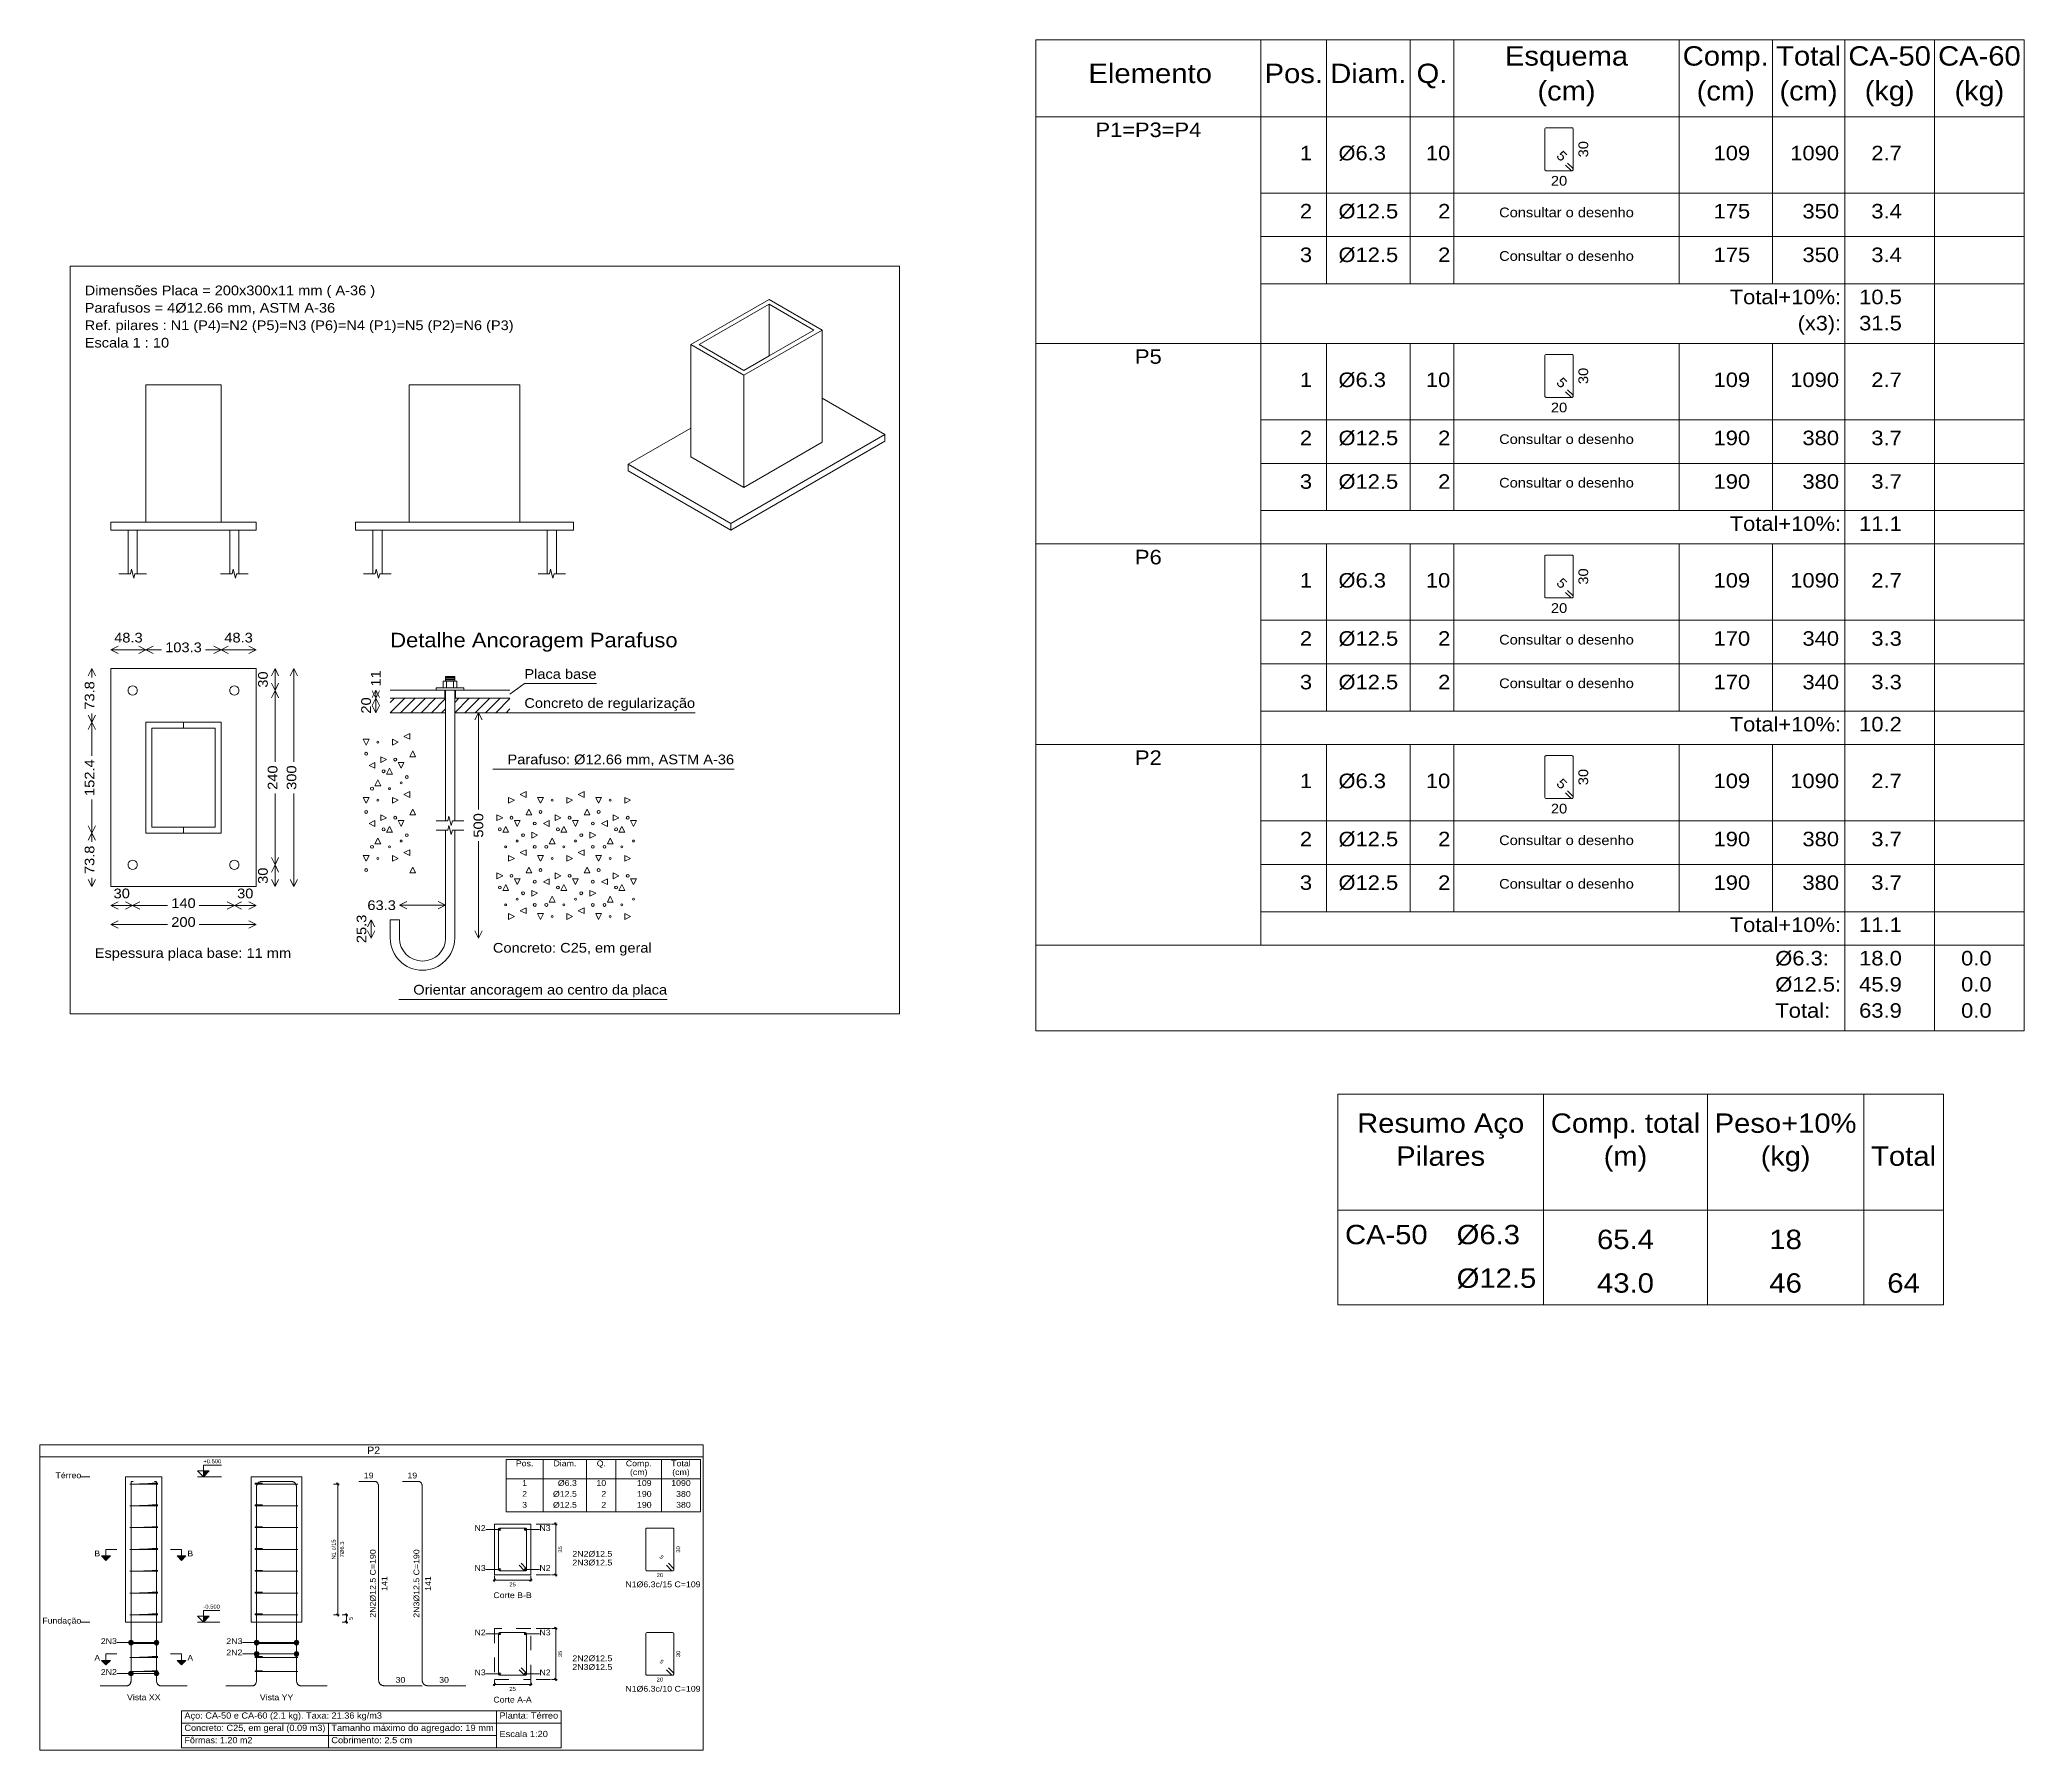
# Model space of a CAD drawing. Header units: inches. Extents: x -37 to 842, y -205 to 94.
# Drawn here: x 667.39 to 681.05, y 79.93 to 91.7 of the extents above; entities that cross this region are included whole.
import ezdxf
from ezdxf.enums import TextEntityAlignment as Align

# ---------------------------------------------------------------- set-up
doc = ezdxf.new("R2010")
doc.units = ezdxf.units.IN
doc.header["$MEASUREMENT"] = 0
doc.linetypes.add('CYPE_PUNTO', pattern=[0.075, 0, -0.075])
for name, color, linetype, lineweight in [('ARM_LONGITUDINAL_Ø12_5', 202, 'Continuous', 9), ('ARM_TRANSVERSAL_DIMENSOES_DOS_ESTRIBOS', 1, 'Continuous', 9), ('ARM_TRANSVERSAL_REFERENCIA', 1, 'Continuous', 9), ('ARM_TRANSVERSAL_Ø6_3', 202, 'Continuous', 9), ('CORTE_COTAS', 122, 'Continuous', 9), ('CORTE_COTAS_DAS_PLANTAS', 151, 'Continuous', 9), ('CORTE_LINHAS_DA_TABELA_DE_DADOS_DOS_PILARES', 1, 'Continuous', 9), ('CORTE_LINHAS_DA_TABELA_DE_DETALHE', 7, 'Continuous', 9), ('CORTE_LINHAS_DA_TABELA_DE_QUANTITATIVOS', 1, 'Continuous', 9), ('CORTE_NOMES_DAS_PLANTAS', 106, 'Continuous', 9), ('CORTE_PILAR_DE_CONCRETO', 2, 'Continuous', 9), ('CORTE_PISOS', 8, 'Continuous', 9), ('CORTE_SEGMENTOS_DE_CORTE_DE_SECOES', 12, 'Continuous', 9), ('CORTE_TEXTO_DAS_COTAS', 122, 'Continuous', 9), ('CORTE_TEXTO_DAS_ELEVACOES_DOS_PILARES', 133, 'Continuous', 9), ('CORTE_TEXTOS_DA_TABELA_DE_DADOS_DOS_PILARES', 1, 'Continuous', 9), ('CORTE_TEXTOS_DA_TABELA_DE_QUANTITATIVOS', 1, 'Continuous', 9), ('CORTE_TITULO_DA_TABELA_DE_DETALHE', 51, 'Continuous', 15), ('COTAGEM_DAS_PLACAS_DE_ANCORAGEM', 5, 'Continuous', 0), ('DESCRICAO_DAS_PLACAS_DE_ANCORAGEM', 2, 'Continuous', 0), ('DETALHES_TABELA', 202, 'Continuous', 9), ('PILCP_ARM_LONG_LINHAS_DAS_ETIQUETAS_DAS_POSICOES_DE_ARMADURA_LONGITUDINAL', 106, 'Continuous', 9), ('PILCP_ARM_LONG_REFERENCIA', 106, 'Continuous', 9), ('PILCPSECC_ARM_LONG_LINHAS_DAS_ETIQUETAS_DAS_POSICOES_DE_ARMADURA_LONGITUDINAL', 106, 'Continuous', 9), ('PILCPSECC_ARM_LONG_REFERENCIA', 106, 'Continuous', 9), ('PLACAS_DE_BASE', 1, 'Continuous', 0), ('SECAO_CONCRETO', 2, 'Continuous', 9), ('SECAO_COTAS', 122, 'Continuous', 9), ('SECAO_LINHAS_DE_PROLONGAMENTO_DAS_COTAS', 122, 'CYPE_PUNTO', 9), ('SECAO_TEXTO_DAS_COTAS', 122, 'Continuous', 9), ('TABELAS', 1, 'Continuous', 9), ('TEXTO_TABELAS', 1, 'Continuous', 0), ('TEXTOS_COTAS_DETALHES_TABELA', 1, 'Continuous', 0)]:
    doc.layers.add(name, color=color, linetype=linetype, lineweight=lineweight)
doc.styles.add('CYPETXT', font='arial.ttf', dxfattribs={"height": 0.2})

msp = doc.modelspace()

# ---------------------------------------------------------------- texts
at = {"layer": 'ARM_TRANSVERSAL_DIMENSOES_DOS_ESTRIBOS', "style": 'CYPETXT', "width": 1.081159}
for s, height, rotation, p, p2 in [('30', 0.02667, 90, (671.796, 81.2881), (671.796, 81.3329)), ('5', 0.0267, 315, (671.6513, 81.2558), (671.6671, 81.2399)), ('30', 0.02667, 90, (671.796, 80.5693), (671.796, 80.6141)), ('5', 0.0267, 315, (671.6513, 80.5371), (671.6671, 80.5212))]:
    msp.add_text(s, height=height, rotation=rotation, dxfattribs=at).set_placement(p, p2, align=Align.FIT)
for p, p2 in [((671.6336, 81.1205), (671.6784, 81.1205)), ((671.6336, 80.4018), (671.6784, 80.4018))]:
    msp.add_text('20', height=0.02667, dxfattribs=at).set_placement(p, p2, align=Align.FIT)
at = {"layer": 'ARM_TRANSVERSAL_REFERENCIA', "style": 'CYPETXT', "width": 1.077623}
for s, p, p2 in [('N1%%c6.3c/15 C=109', (671.419, 81.0505), (671.9362, 81.0505)), ('N1%%c6.3c/10 C=109', (671.419, 80.3318), (671.9362, 80.3318))]:
    msp.add_text(s, height=0.039998, dxfattribs=at).set_placement(p, p2, align=Align.FIT)
at = {"layer": 'CORTE_COTAS_DAS_PLANTAS', "style": 'CYPETXT'}
for s, width, p, p2 in [('+0.500', 1.078453, (668.5143, 81.9038), (668.6383, 81.9038)), ('-0.500', 1.079241, (668.5143, 80.9038), (668.6283, 80.9038))]:
    msp.add_text(s, height=0.02667, dxfattribs=dict(at, width=width)).set_placement(p, p2, align=Align.FIT)
at = {"layer": 'CORTE_NOMES_DAS_PLANTAS', "style": 'CYPETXT'}
for s, width, p, p2 in [('Térreo', 1.079085, (667.4963, 81.8004), (667.6739, 81.8004)), ('Fundação', 1.079101, (667.4057, 80.8005), (667.6739, 80.8005))]:
    msp.add_text(s, height=0.04, dxfattribs=dict(at, width=width)).set_placement(p, p2, align=Align.FIT)
at = {"layer": 'CORTE_SEGMENTOS_DE_CORTE_DE_SECOES', "style": 'CYPETXT'}
for s, width, p, p2 in [('B', 1.078572, (667.7639, 81.263), (667.8041, 81.263)), ('B', 1.078572, (667.7639, 81.263), (667.8041, 81.263)), ('B', 1.078572, (668.4041, 81.263), (668.4443, 81.263)), ('B', 1.078572, (668.4041, 81.263), (668.4443, 81.263)), ('A', 1.076209, (667.7639, 80.5442), (667.8041, 80.5442)), ('A', 1.076209, (667.7639, 80.5442), (667.8041, 80.5442)), ('A', 1.076209, (668.4041, 80.5442), (668.4443, 80.5442)), ('A', 1.076209, (668.4041, 80.5442), (668.4443, 80.5442))]:
    msp.add_text(s, height=0.04, dxfattribs=dict(at, width=width)).set_placement(p, p2, align=Align.FIT)
at = {"layer": 'CORTE_TEXTO_DAS_COTAS', "style": 'CYPETXT'}
for s, height, width, p, p2 in [('N1 c/15', 0.02667, 1.078002, (669.4241, 81.2413), (669.4241, 81.3797)), ('7%%c6.3', 0.02667, 1.079989, (669.4814, 81.2557), (669.4814, 81.3653)), ('5', 0.0267, 1.081159, (669.5431, 80.8243), (669.5431, 80.8467))]:
    msp.add_text(s, height=height, rotation=90, dxfattribs=dict(at, width=width)).set_placement(p, p2, align=Align.FIT)
at = {"layer": 'CORTE_TEXTO_DAS_ELEVACOES_DOS_PILARES', "style": 'CYPETXT'}
for s, width, p, p2 in [('Corte B-B', 1.076143, (670.5106, 80.9756), (670.7745, 80.9756)), ('Vista XX', 1.072341, (667.9892, 80.273), (668.219, 80.273)), ('Vista YY', 1.072341, (668.903, 80.273), (669.1327, 80.273)), ('Corte A-A', 1.075784, (670.5106, 80.2569), (670.7745, 80.2569))]:
    msp.add_text(s, height=0.04, dxfattribs=dict(at, width=width)).set_placement(p, p2, align=Align.FIT)
at = {"layer": 'CORTE_TEXTOS_DA_TABELA_DE_DADOS_DOS_PILARES', "style": 'CYPETXT'}
for s, width, p, p2 in [('Aço: CA-50 e CA-60 (2.1 kg). Taxa: 21.36 kg/m3', 1.057664, (668.384, 80.1465), (669.7435, 80.1465)), ('Planta: Térreo', 1.070987, (670.5522, 80.1465), (670.9567, 80.1465)), ('Concreto: C25, em geral (0.09 m3)', 1.05354, (668.384, 80.0618), (669.3543, 80.0618)), ('Tamanho máximo do agregado: 19 mm', 1.070892, (669.3949, 80.0618), (670.5124, 80.0618)), ('Escala 1:20', 1.070319, (670.5522, 80.0195), (670.8856, 80.0195)), ('Fôrmas: 1.20 m2', 1.038828, (668.384, 79.9772), (668.852, 79.9772)), ('Cobrimento: 2.5 cm', 1.070765, (669.3949, 79.9772), (669.9518, 79.9772))]:
    msp.add_text(s, height=0.042665, dxfattribs=dict(at, width=width)).set_placement(p, p2, align=Align.FIT)
at = {"layer": 'CORTE_TEXTOS_DA_TABELA_DE_QUANTITATIVOS', "style": 'CYPETXT'}
for s, width, p, p2 in [('Pos.', 1.078327, (670.6651, 81.8826), (670.7856, 81.8826)), ('Diam.', 1.077051, (670.9241, 81.8826), (671.0813, 81.8826)), ('Q.', 1.077895, (671.2216, 81.8826), (671.2852, 81.8826)), ('Comp.', 1.078839, (671.4219, 81.8826), (671.5995, 81.8826)), ('(cm)', 1.07401, (671.4507, 81.8226), (671.5707, 81.8226)), ('Total', 1.081625, (671.7344, 81.8826), (671.8687, 81.8826)), ('(cm)', 1.07401, (671.7416, 81.8226), (671.8615, 81.8226)), ('2', 1.080913, (670.7086, 81.6726), (670.7421, 81.6726)), ('1', 1.080913, (670.7086, 81.7476), (670.7421, 81.7476)), ('%%c12.5', 1.079743, (670.9205, 81.6726), (671.0849, 81.6726)), ('%%c6.3', 1.079443, (670.9542, 81.7476), (671.0849, 81.7476)), ('10', 1.080913, (671.2198, 81.7476), (671.287, 81.7476)), ('2', 1.080913, (671.2534, 81.6726), (671.287, 81.6726)), ('109', 1.080913, (671.4987, 81.7476), (671.5994, 81.7476)), ('190', 1.080913, (671.4987, 81.6726), (671.5994, 81.6726)), ('1090', 1.080913, (671.7344, 81.7476), (671.8687, 81.7476)), ('380', 1.080913, (671.7679, 81.6726), (671.8687, 81.6726)), ('3', 1.080913, (670.7086, 81.5976), (670.7421, 81.5976)), ('%%c12.5', 1.079743, (670.9205, 81.5976), (671.0849, 81.5976)), ('2', 1.080913, (671.2534, 81.5976), (671.287, 81.5976)), ('190', 1.080913, (671.4987, 81.5976), (671.5994, 81.5976)), ('380', 1.080913, (671.7679, 81.5976), (671.8687, 81.5976))]:
    msp.add_text(s, height=0.04, dxfattribs=dict(at, width=width)).set_placement(p, p2, align=Align.FIT)
at = {"layer": 'CORTE_TITULO_DA_TABELA_DE_DETALHE', "style": 'CYPETXT'}
msp.add_text('P2', height=0.052, dxfattribs=at).set_placement((669.6416, 81.9664))
at = {"layer": 'COTAGEM_DAS_PLACAS_DE_ANCORAGEM', "style": 'CYPETXT'}
for s, height, width, p, p2 in [('48.3', 0.06667, 1.081295, (667.9004, 87.5512), (668.0964, 87.5512)), ('48.3', 0.06667, 1.081295, (668.6587, 87.5512), (668.8547, 87.5512)), ('103.3', 0.06667, 1.081264, (668.2515, 87.4845), (668.5035, 87.4845)), ('30', 0.06667, 1.081159, (667.8965, 85.7912), (668.0085, 85.7912)), ('140', 0.06667, 1.081159, (668.2935, 85.7245), (668.4615, 85.7245)), ('30', 0.06667, 1.081159, (668.7465, 85.7912), (668.8585, 85.7912)), ('200', 0.06667, 1.081159, (668.2935, 85.5945), (668.4615, 85.5945)), ('63.3', 0.06667, 1.081295, (669.6432, 85.7103), (669.8392, 85.7103)), ('Espessura placa base: 11 mm', 0.066667, 1.079225, (667.7665, 85.3812), (669.1185, 85.3812))]:
    msp.add_text(s, height=height, dxfattribs=dict(at, width=width)).set_placement(p, p2, align=Align.FIT)
for s, width, p, p2 in [('30', 1.081159, (668.9575, 87.2402), (668.9575, 87.3522)), ('11', 1.081159, (669.7342, 87.2479), (669.7342, 87.3599)), ('73.8', 1.081295, (667.7642, 87.0887), (667.7642, 87.2847)), ('20', 1.081159, (669.6675, 87.0619), (669.6675, 87.1739)), ('152.4', 1.081264, (667.7642, 86.4952), (667.7642, 86.7472)), ('240', 1.081159, (669.0242, 86.5372), (669.0242, 86.7052)), ('300', 1.081159, (669.1542, 86.5372), (669.1542, 86.7052)), ('500', 1.081159, (670.4406, 86.2085), (670.4406, 86.3765)), ('73.8', 1.081295, (667.7642, 85.9577), (667.7642, 86.1537)), ('30', 1.081159, (668.9575, 85.8902), (668.9575, 86.0022)), ('25.3', 1.081295, (669.6359, 85.4824), (669.6359, 85.6784))]:
    msp.add_text(s, height=0.06667, rotation=90, dxfattribs=dict(at, width=width)).set_placement(p, p2, align=Align.FIT)
at = {"layer": 'DESCRICAO_DAS_PLACAS_DE_ANCORAGEM', "style": 'CYPETXT'}
for s, height, width, p, p2 in [('Dimensões Placa = 200x300x11 mm ( A-36 )', 0.066667, 1.077191, (667.6975, 89.9407), (669.6965, 89.9407)), ('Parafusos = 4%%c12.66 mm, ASTM A-36', 0.066667, 1.079617, (667.6975, 89.8207), (669.4215, 89.8207)), ('Ref. pilares : ', 0.066667, 1.078995, (667.6975, 89.7007), (668.2895, 89.7007)), ('N1 (P4)=N2 (P5)=N3 (P6)=N4 (P1)=N5 (P2)=N6 (P3)', 0.066667, 1.074104, (668.2895, 89.7007), (670.6495, 89.7007)), ('Escala 1 : 10', 0.066667, 1.07907, (667.6975, 89.5807), (668.2785, 89.5807)), ('Detalhe Ancoragem Parafuso', 0.1, 1.078752, (669.8009, 87.5179), (671.7779, 87.5179)), ('Placa base', 0.06667, 1.078558, (670.7238, 87.3012), (671.2208, 87.3012)), ('Concreto de regularização', 0.066667, 1.075653, (670.7238, 87.1012), (671.8988, 87.1012)), ('Parafuso: %%c12.66 mm, ASTM A-36', 0.066667, 1.080249, (670.6073, 86.7135), (672.1673, 86.7135)), ('Concreto: C25, em geral', 0.066667, 1.077274, (670.5073, 85.4171), (671.6003, 85.4171)), ('Orientar ancoragem ao centro da placa', 0.066667, 1.078117, (669.9591, 85.1288), (671.7061, 85.1288))]:
    msp.add_text(s, height=height, dxfattribs=dict(at, width=width)).set_placement(p, p2, align=Align.FIT)
at = {"layer": 'PILCP_ARM_LONG_REFERENCIA', "style": 'CYPETXT'}
for s, width, p, p2 in [('19', 1.081159, (669.6187, 81.7992), (669.6859, 81.7992)), ('19', 1.081159, (669.9187, 81.7992), (669.9859, 81.7992)), ('2N3', 1.076966, (667.8087, 80.6597), (667.9191, 80.6597)), ('2N3', 1.076966, (668.6725, 80.6597), (668.7829, 80.6597)), ('2N2', 1.076966, (668.6725, 80.5817), (668.7829, 80.5817)), ('2N2', 1.076966, (667.8087, 80.4468), (667.9191, 80.4468)), ('30', 1.081159, (669.8372, 80.393), (669.9044, 80.393)), ('30', 1.081159, (670.1372, 80.393), (670.2044, 80.393))]:
    msp.add_text(s, height=0.04, dxfattribs=dict(at, width=width)).set_placement(p, p2, align=Align.FIT)
for s, height, width, p, p2 in [('2N2%%c12.5 C=190', 0.039998, 1.077712, (669.7008, 80.8409), (669.7008, 81.3113)), ('2N3%%c12.5 C=190', 0.039998, 1.077712, (670.0008, 80.8409), (670.0008, 81.3113)), ('141', 0.04, 1.081159, (669.7808, 81.0257), (669.7808, 81.1265)), ('141', 0.04, 1.081159, (670.0808, 81.0257), (670.0808, 81.1265))]:
    msp.add_text(s, height=height, rotation=90, dxfattribs=dict(at, width=width)).set_placement(p, p2, align=Align.FIT)
at = {"layer": 'PILCPSECC_ARM_LONG_REFERENCIA', "style": 'CYPETXT'}
for s, width, p, p2 in [('N2', 1.075141, (670.3808, 81.4379), (670.4576, 81.4379)), ('N3', 1.075141, (670.8275, 81.4379), (670.9043, 81.4379)), ('2N2%%c12.5', 1.078772, (671.0542, 81.2603), (671.329, 81.2603)), ('N3', 1.075141, (670.3808, 81.163), (670.4576, 81.163)), ('N2', 1.075141, (670.8275, 81.163), (670.9043, 81.163)), ('2N3%%c12.5', 1.078772, (671.0542, 81.2003), (671.329, 81.2003)), ('N2', 1.075141, (670.3808, 80.7192), (670.4576, 80.7192)), ('N3', 1.075141, (670.8275, 80.7192), (670.9043, 80.7192)), ('N3', 1.075141, (670.3808, 80.4443), (670.4576, 80.4443)), ('N2', 1.075141, (670.8275, 80.4443), (670.9043, 80.4443)), ('2N2%%c12.5', 1.078772, (671.0542, 80.5416), (671.329, 80.5416)), ('2N3%%c12.5', 1.078772, (671.0542, 80.4816), (671.329, 80.4816))]:
    msp.add_text(s, height=0.04, dxfattribs=dict(at, width=width)).set_placement(p, p2, align=Align.FIT)
at = {"layer": 'SECAO_TEXTO_DAS_COTAS', "style": 'CYPETXT', "width": 1.081159}
for p, p2 in [((670.9835, 81.2881), (670.9835, 81.3329)), ((670.9835, 80.5693), (670.9835, 80.6141))]:
    msp.add_text('35', height=0.02667, rotation=90, dxfattribs=at).set_placement(p, p2, align=Align.FIT)
for p, p2 in [((670.6202, 81.0563), (670.665, 81.0563)), ((670.6202, 80.3376), (670.665, 80.3376))]:
    msp.add_text('25', height=0.02667, dxfattribs=at).set_placement(p, p2, align=Align.FIT)
at = {"layer": 'TEXTO_TABELAS', "style": 'CYPETXT'}
for s, height, width, p, p2 in [('Total', 0.13333, 1.081871, (679.3386, 91.5206), (679.7866, 91.5206)), ('Elemento', 0.13333, 1.080184, (674.6061, 91.4006), (675.4561, 91.4006)), ('Pos.', 0.13333, 1.078572, (675.8186, 91.4006), (676.2206, 91.4006)), ('Diam.', 0.13333, 1.077296, (676.2706, 91.4006), (676.7946, 91.4006)), ('Q.', 0.13333, 1.078141, (676.8646, 91.4006), (677.0766, 91.4006)), ('Esquema', 0.13333, 1.077642, (677.4726, 91.5206), (678.3206, 91.5206)), ('Comp.', 0.13333, 1.079085, (678.6966, 91.5206), (679.2886, 91.5206)), ('CA-50', 0.13333, 1.075824, (679.8366, 91.5206), (680.4046, 91.5206)), ('CA-60', 0.13333, 1.075824, (680.4546, 91.5206), (681.0226, 91.5206)), ('(cm)', 0.13333, 1.074255, (677.6966, 91.2806), (678.0966, 91.2806)), ('(cm)', 0.13333, 1.074255, (678.7926, 91.2806), (679.1926, 91.2806)), ('(cm)', 0.13333, 1.074255, (679.3626, 91.2806), (679.7626, 91.2806)), ('(kg)', 0.13333, 1.066144, (679.9496, 91.2806), (680.2916, 91.2806)), ('(kg)', 0.13333, 1.066144, (680.5676, 91.2806), (680.9096, 91.2806)), ('P1=P3=P4', 0.1, 1.076527, (674.6549, 91.0289), (675.3824, 91.0289)), ('1', 0.1, 1.081159, (676.0616, 90.8689), (676.1456, 90.8689)), ('%%c6.3', 0.1, 1.079689, (676.3271, 90.8689), (676.6541, 90.8689)), ('10', 0.1, 1.081159, (676.9286, 90.8689), (677.0966, 90.8689)), ('109', 0.1, 1.081159, (678.9086, 90.8689), (679.1606, 90.8689)), ('1090', 0.1, 1.081159, (679.4366, 90.8689), (679.7726, 90.8689)), ('2.7', 0.1, 1.081349, (679.9946, 90.8689), (680.2046, 90.8689)), ('2', 0.1, 1.081159, (676.0616, 90.4689), (676.1456, 90.4689)), ('%%c12.5', 0.1, 1.079989, (676.3271, 90.4689), (676.7381, 90.4689)), ('2', 0.1, 1.081159, (677.0126, 90.4689), (677.0966, 90.4689)), ('175', 0.1, 1.081159, (678.9086, 90.4689), (679.1606, 90.4689)), ('350', 0.1, 1.081159, (679.5206, 90.4689), (679.7726, 90.4689)), ('3.4', 0.1, 1.081349, (679.9946, 90.4689), (680.2046, 90.4689)), ('Consultar o desenho', 0.066667, 1.078557, (677.4331, 90.4772), (678.3601, 90.4772)), ('3', 0.1, 1.081159, (676.0616, 90.1689), (676.1456, 90.1689)), ('%%c12.5', 0.1, 1.079989, (676.3271, 90.1689), (676.7381, 90.1689)), ('2', 0.1, 1.081159, (677.0126, 90.1689), (677.0966, 90.1689)), ('Consultar o desenho', 0.066667, 1.078557, (677.4331, 90.1772), (678.3601, 90.1772)), ('175', 0.1, 1.081159, (678.9086, 90.1689), (679.1606, 90.1689)), ('350', 0.1, 1.081159, (679.5206, 90.1689), (679.7726, 90.1689)), ('3.4', 0.1, 1.081349, (679.9946, 90.1689), (680.2046, 90.1689)), ('Total+10%:', 0.1, 1.078707, (679.0201, 89.8789), (679.7866, 89.8789)), ('10.5', 0.1, 1.081295, (679.9106, 89.8789), (680.2046, 89.8789)), ('(x3):', 0.1, 1.068362, (679.4881, 89.6989), (679.7866, 89.6989)), ('31.5', 0.1, 1.081295, (679.9106, 89.6989), (680.2046, 89.6989)), ('P5', 0.1, 1.079749, (674.9264, 89.4689), (675.1109, 89.4689)), ('1', 0.1, 1.081159, (676.0616, 89.3089), (676.1456, 89.3089)), ('%%c6.3', 0.1, 1.079689, (676.3271, 89.3089), (676.6541, 89.3089)), ('10', 0.1, 1.081159, (676.9286, 89.3089), (677.0966, 89.3089)), ('109', 0.1, 1.081159, (678.9086, 89.3089), (679.1606, 89.3089)), ('1090', 0.1, 1.081159, (679.4366, 89.3089), (679.7726, 89.3089)), ('2.7', 0.1, 1.081349, (679.9946, 89.3089), (680.2046, 89.3089)), ('2', 0.1, 1.081159, (676.0616, 88.9089), (676.1456, 88.9089)), ('%%c12.5', 0.1, 1.079989, (676.3271, 88.9089), (676.7381, 88.9089)), ('2', 0.1, 1.081159, (677.0126, 88.9089), (677.0966, 88.9089)), ('Consultar o desenho', 0.066667, 1.078557, (677.4331, 88.9172), (678.3601, 88.9172)), ('190', 0.1, 1.081159, (678.9086, 88.9089), (679.1606, 88.9089)), ('380', 0.1, 1.081159, (679.5206, 88.9089), (679.7726, 88.9089)), ('3.7', 0.1, 1.081349, (679.9946, 88.9089), (680.2046, 88.9089)), ('3', 0.1, 1.081159, (676.0616, 88.6089), (676.1456, 88.6089)), ('%%c12.5', 0.1, 1.079989, (676.3271, 88.6089), (676.7381, 88.6089)), ('2', 0.1, 1.081159, (677.0126, 88.6089), (677.0966, 88.6089)), ('Consultar o desenho', 0.066667, 1.078557, (677.4331, 88.6172), (678.3601, 88.6172)), ('190', 0.1, 1.081159, (678.9086, 88.6089), (679.1606, 88.6089)), ('380', 0.1, 1.081159, (679.5206, 88.6089), (679.7726, 88.6089)), ('3.7', 0.1, 1.081349, (679.9946, 88.6089), (680.2046, 88.6089)), ('Total+10%:', 0.1, 1.078707, (679.0201, 88.3189), (679.7866, 88.3189)), ('11.1', 0.1, 1.081295, (679.9106, 88.3189), (680.2046, 88.3189)), ('P6', 0.1, 1.079749, (674.9264, 88.0889), (675.1109, 88.0889)), ('1', 0.1, 1.081159, (676.0616, 87.9289), (676.1456, 87.9289)), ('%%c6.3', 0.1, 1.079689, (676.3271, 87.9289), (676.6541, 87.9289)), ('10', 0.1, 1.081159, (676.9286, 87.9289), (677.0966, 87.9289)), ('109', 0.1, 1.081159, (678.9086, 87.9289), (679.1606, 87.9289)), ('1090', 0.1, 1.081159, (679.4366, 87.9289), (679.7726, 87.9289)), ('2.7', 0.1, 1.081349, (679.9946, 87.9289), (680.2046, 87.9289)), ('2', 0.1, 1.081159, (676.0616, 87.5289), (676.1456, 87.5289)), ('%%c12.5', 0.1, 1.079989, (676.3271, 87.5289), (676.7381, 87.5289)), ('2', 0.1, 1.081159, (677.0126, 87.5289), (677.0966, 87.5289)), ('Consultar o desenho', 0.066667, 1.078557, (677.4331, 87.5372), (678.3601, 87.5372)), ('170', 0.1, 1.081159, (678.9086, 87.5289), (679.1606, 87.5289)), ('340', 0.1, 1.081159, (679.5206, 87.5289), (679.7726, 87.5289)), ('3.3', 0.1, 1.081349, (679.9946, 87.5289), (680.2046, 87.5289)), ('3', 0.1, 1.081159, (676.0616, 87.2289), (676.1456, 87.2289)), ('%%c12.5', 0.1, 1.079989, (676.3271, 87.2289), (676.7381, 87.2289)), ('2', 0.1, 1.081159, (677.0126, 87.2289), (677.0966, 87.2289)), ('Consultar o desenho', 0.066667, 1.078557, (677.4331, 87.2372), (678.3601, 87.2372)), ('170', 0.1, 1.081159, (678.9086, 87.2289), (679.1606, 87.2289)), ('340', 0.1, 1.081159, (679.5206, 87.2289), (679.7726, 87.2289)), ('3.3', 0.1, 1.081349, (679.9946, 87.2289), (680.2046, 87.2289)), ('Total+10%:', 0.1, 1.078707, (679.0201, 86.9389), (679.7866, 86.9389)), ('10.2', 0.1, 1.081295, (679.9106, 86.9389), (680.2046, 86.9389)), ('P2', 0.1, 1.079749, (674.9264, 86.7089), (675.1109, 86.7089)), ('1', 0.1, 1.081159, (676.0616, 86.5489), (676.1456, 86.5489)), ('%%c6.3', 0.1, 1.079689, (676.3271, 86.5489), (676.6541, 86.5489)), ('10', 0.1, 1.081159, (676.9286, 86.5489), (677.0966, 86.5489)), ('109', 0.1, 1.081159, (678.9086, 86.5489), (679.1606, 86.5489)), ('1090', 0.1, 1.081159, (679.4366, 86.5489), (679.7726, 86.5489)), ('2.7', 0.1, 1.081349, (679.9946, 86.5489), (680.2046, 86.5489)), ('2', 0.1, 1.081159, (676.0616, 86.1489), (676.1456, 86.1489)), ('%%c12.5', 0.1, 1.079989, (676.3271, 86.1489), (676.7381, 86.1489)), ('2', 0.1, 1.081159, (677.0126, 86.1489), (677.0966, 86.1489)), ('Consultar o desenho', 0.066667, 1.078557, (677.4331, 86.1572), (678.3601, 86.1572)), ('190', 0.1, 1.081159, (678.9086, 86.1489), (679.1606, 86.1489)), ('380', 0.1, 1.081159, (679.5206, 86.1489), (679.7726, 86.1489)), ('3.7', 0.1, 1.081349, (679.9946, 86.1489), (680.2046, 86.1489)), ('3', 0.1, 1.081159, (676.0616, 85.8489), (676.1456, 85.8489)), ('%%c12.5', 0.1, 1.079989, (676.3271, 85.8489), (676.7381, 85.8489)), ('2', 0.1, 1.081159, (677.0126, 85.8489), (677.0966, 85.8489)), ('Consultar o desenho', 0.066667, 1.078557, (677.4331, 85.8572), (678.3601, 85.8572)), ('190', 0.1, 1.081159, (678.9086, 85.8489), (679.1606, 85.8489)), ('380', 0.1, 1.081159, (679.5206, 85.8489), (679.7726, 85.8489)), ('3.7', 0.1, 1.081349, (679.9946, 85.8489), (680.2046, 85.8489)), ('Total+10%:', 0.1, 1.078707, (679.0201, 85.5589), (679.7866, 85.5589)), ('11.1', 0.1, 1.081295, (679.9106, 85.5589), (680.2046, 85.5589)), ('%%c6.3:', 0.1, 1.079964, (679.3336, 85.3289), (679.7026, 85.3289)), ('18.0', 0.1, 1.081295, (679.9106, 85.3289), (680.2046, 85.3289)), ('0.0', 0.1, 1.081349, (680.6126, 85.3289), (680.8226, 85.3289)), ('%%c12.5:', 0.1, 1.080185, (679.3336, 85.1489), (679.7866, 85.1489)), ('45.9', 0.1, 1.081295, (679.9106, 85.1489), (680.2046, 85.1489)), ('0.0', 0.1, 1.081349, (680.6126, 85.1489), (680.8226, 85.1489)), ('Total:', 0.1, 1.081898, (679.3336, 84.9689), (679.7116, 84.9689)), ('63.9', 0.1, 1.081295, (679.9106, 84.9689), (680.2046, 84.9689)), ('0.0', 0.1, 1.081349, (680.6126, 84.9689), (680.8226, 84.9689)), ('Resumo Aço', 0.13333, 1.078493, (676.4555, 84.1773), (677.6055, 84.1773)), ('Comp. total', 0.133333, 1.079341, (677.7885, 84.1773), (678.8165, 84.1773)), ('Peso+10%', 0.13333, 1.077097, (678.9165, 84.1773), (679.8925, 84.1773)), ('Pilares', 0.13333, 1.074911, (676.7245, 83.9507), (677.3365, 83.9507)), ('(m)', 0.13333, 1.07443, (678.1525, 83.9507), (678.4525, 83.9507)), ('(kg)', 0.13333, 1.066144, (679.2335, 83.9507), (679.5755, 83.9507)), ('Total', 0.13333, 1.081871, (679.9925, 83.9507), (680.4405, 83.9507)), ('CA-50', 0.13333, 1.075824, (676.3725, 83.4107), (676.9405, 83.4107)), ('%%c6.3', 0.13333, 1.079689, (677.1405, 83.4107), (677.5765, 83.4107)), ('65.4', 0.13333, 1.081295, (678.1065, 83.3773), (678.4985, 83.3773)), ('18', 0.13333, 1.081159, (679.2925, 83.3773), (679.5165, 83.3773)), ('%%c12.5', 0.13333, 1.079989, (677.1405, 83.1107), (677.6885, 83.1107)), ('43.0', 0.13333, 1.081295, (678.1065, 83.0773), (678.4985, 83.0773)), ('46', 0.13333, 1.081159, (679.2925, 83.0773), (679.5165, 83.0773)), ('64', 0.13333, 1.081159, (680.1045, 83.0773), (680.3285, 83.0773))]:
    msp.add_text(s, height=height, dxfattribs=dict(at, width=width)).set_placement(p, p2, align=Align.FIT)
at = {"layer": 'TEXTOS_COTAS_DETALHES_TABELA', "style": 'CYPETXT', "width": 1.081159}
for s, height, rotation, p, p2 in [('30', 0.06667, 90, (678.0455, 90.8892), (678.0455, 91.0012)), ('5', 0.0667, 315, (677.8217, 90.8952), (677.8613, 90.8556)), ('5', 0.0667, 315, (677.8217, 89.3352), (677.8613, 89.2956)), ('30', 0.06667, 90, (678.0455, 89.3292), (678.0455, 89.4412)), ('5', 0.0667, 315, (677.8217, 87.9552), (677.8613, 87.9156)), ('30', 0.06667, 90, (678.0455, 87.9492), (678.0455, 88.0612)), ('5', 0.0667, 315, (677.8217, 86.5752), (677.8613, 86.5356)), ('30', 0.06667, 90, (678.0455, 86.5692), (678.0455, 86.6812))]:
    msp.add_text(s, height=height, rotation=rotation, dxfattribs=at).set_placement(p, p2, align=Align.FIT)
for p, p2 in [((677.7893, 90.6949), (677.9013, 90.6949)), ((677.7893, 89.1349), (677.9013, 89.1349)), ((677.7893, 87.7549), (677.9013, 87.7549)), ((677.7893, 86.3749), (677.9013, 86.3749))]:
    msp.add_text('20', height=0.06667, dxfattribs=at).set_placement(p, p2, align=Align.FIT)

# ---------------------------------------------------------------- hatches: boundary and pattern name
at = {"layer": 'CORTE_COTAS_DAS_PLANTAS'}
for points in [[(668.5143, 81.8104), (668.5543, 81.8504), (668.5143, 81.8504)], [(668.5143, 80.8105), (668.5543, 80.8505), (668.5143, 80.8505)]]:
    msp.add_hatch(color=256, dxfattribs=at).paths.add_polyline_path(points)
at = {"layer": 'CORTE_SEGMENTOS_DE_CORTE_DE_SECOES'}
for points in [[(667.8141, 81.2655), (667.8741, 81.2655), (667.8441, 81.2355)], [(667.8141, 81.2655), (667.8741, 81.2655), (667.8441, 81.2355)], [(668.3341, 81.2655), (668.3941, 81.2655), (668.3641, 81.2355)], [(668.3341, 81.2655), (668.3941, 81.2655), (668.3641, 81.2355)], [(667.8141, 80.5467), (667.8741, 80.5467), (667.8441, 80.5167)], [(667.8141, 80.5467), (667.8741, 80.5467), (667.8441, 80.5167)], [(668.3341, 80.5467), (668.3941, 80.5467), (668.3641, 80.5167)], [(668.3341, 80.5467), (668.3941, 80.5467), (668.3641, 80.5167)]]:
    msp.add_hatch(color=256, dxfattribs=at).paths.add_polyline_path(points)
at = {"layer": 'PILCP_ARM_LONG_LINHAS_DAS_ETIQUETAS_DAS_POSICOES_DE_ARMADURA_LONGITUDINAL'}
h = msp.add_hatch(color=256, dxfattribs=at)
edge = h.paths.add_edge_path()
edge.add_arc((668.0167, 80.6697), 0.016, 0, 360)
h = msp.add_hatch(color=256, dxfattribs=at)
edge = h.paths.add_edge_path()
edge.add_arc((668.1916, 80.6697), 0.016, 0, 360)
h = msp.add_hatch(color=256, dxfattribs=at)
edge = h.paths.add_edge_path()
edge.add_arc((668.8804, 80.6697), 0.016, 0, 360)
h = msp.add_hatch(color=256, dxfattribs=at)
edge = h.paths.add_edge_path()
edge.add_arc((668.8804, 80.5917), 0.016, 0, 360)
h = msp.add_hatch(color=256, dxfattribs=at)
edge = h.paths.add_edge_path()
edge.add_arc((669.1553, 80.6697), 0.016, 0, 360)
h = msp.add_hatch(color=256, dxfattribs=at)
edge = h.paths.add_edge_path()
edge.add_arc((669.1553, 80.5917), 0.016, 0, 360)
h = msp.add_hatch(color=256, dxfattribs=at)
edge = h.paths.add_edge_path()
edge.add_arc((668.0167, 80.4568), 0.016, 0, 360)
h = msp.add_hatch(color=256, dxfattribs=at)
edge = h.paths.add_edge_path()
edge.add_arc((668.1916, 80.4568), 0.016, 0, 360)

# ---------------------------------------------------------------- linework, layer by layer
at = {"layer": 'ARM_LONGITUDINAL_Ø12_5'}
for points in [[(667.8045, 80.373), (667.9902, 80.373), (667.9925, 80.3731), (667.9948, 80.3736), (667.997, 80.3743), (667.9992, 80.3753), (668.0014, 80.3765), (668.0034, 80.378), (668.0054, 80.3798), (668.0072, 80.3818), (668.0089, 80.384), (668.0105, 80.3864), (668.0119, 80.389), (668.0131, 80.3918), (668.0142, 80.3947), (668.0151, 80.3977), (668.0158, 80.4008), (668.0163, 80.404), (668.0166, 80.4072), (668.0167, 80.4105), (668.0167, 81.7417), (668.0167, 81.745), (668.0167, 81.7482), (668.0167, 81.7514), (668.0167, 81.7545), (668.0167, 81.7575), (668.0167, 81.7604), (668.0167, 81.7632), (668.0167, 81.7658), (668.0167, 81.7682), (668.0167, 81.7704), (668.0167, 81.7724), (668.0167, 81.7742), (668.0167, 81.7757), (668.0167, 81.7769), (668.0167, 81.7779), (668.0167, 81.7786), (668.0167, 81.779), (668.0167, 81.7792)], [(667.8045, 80.373), (667.9902, 80.373), (667.9925, 80.3731), (667.9948, 80.3736), (667.997, 80.3743), (667.9992, 80.3753), (668.0014, 80.3765), (668.0034, 80.378), (668.0054, 80.3798), (668.0072, 80.3818), (668.0089, 80.384), (668.0105, 80.3864), (668.0119, 80.389), (668.0131, 80.3918), (668.0142, 80.3947), (668.0151, 80.3977), (668.0158, 80.4008), (668.0163, 80.404), (668.0166, 80.4072), (668.0167, 80.4105), (668.0167, 81.7417), (668.0167, 81.745), (668.0167, 81.7482), (668.0168, 81.7514), (668.0168, 81.7545), (668.0169, 81.7575), (668.017, 81.7604), (668.0171, 81.7632), (668.0173, 81.7658), (668.0174, 81.7682), (668.0176, 81.7704), (668.0178, 81.7724), (668.018, 81.7742), (668.0182, 81.7757), (668.0184, 81.7769), (668.0186, 81.7779), (668.0188, 81.7786), (668.0191, 81.779), (668.0193, 81.7792), (668.0302, 81.7792)], [(668.4037, 80.373), (668.2181, 80.373), (668.2158, 80.3731), (668.2135, 80.3736), (668.2112, 80.3743), (668.209, 80.3753), (668.2069, 80.3765), (668.2048, 80.378), (668.2029, 80.3798), (668.201, 80.3818), (668.1993, 80.384), (668.1978, 80.3864), (668.1964, 80.389), (668.1951, 80.3918), (668.194, 80.3947), (668.1932, 80.3977), (668.1925, 80.4008), (668.192, 80.404), (668.1917, 80.4072), (668.1916, 80.4105), (668.1916, 81.7417), (668.1916, 81.745), (668.1915, 81.7482), (668.1915, 81.7514), (668.1914, 81.7545), (668.1913, 81.7575), (668.1912, 81.7604), (668.1911, 81.7632), (668.1909, 81.7658), (668.1908, 81.7682), (668.1906, 81.7704), (668.1904, 81.7724), (668.1903, 81.7742), (668.1901, 81.7757), (668.1898, 81.7769), (668.1896, 81.7779), (668.1894, 81.7786), (668.1892, 81.779), (668.1889, 81.7792), (668.178, 81.7792)], [(668.4037, 80.373), (668.2181, 80.373), (668.2158, 80.3731), (668.2135, 80.3736), (668.2112, 80.3743), (668.209, 80.3753), (668.2069, 80.3765), (668.2048, 80.378), (668.2029, 80.3798), (668.201, 80.3818), (668.1993, 80.384), (668.1978, 80.3864), (668.1964, 80.389), (668.1951, 80.3918), (668.194, 80.3947), (668.1932, 80.3977), (668.1925, 80.4008), (668.192, 80.404), (668.1917, 80.4072), (668.1916, 80.4105), (668.1916, 81.7417), (668.1916, 81.745), (668.1916, 81.7482), (668.1916, 81.7514), (668.1916, 81.7545), (668.1916, 81.7575), (668.1916, 81.7604), (668.1916, 81.7632), (668.1916, 81.7658), (668.1916, 81.7682), (668.1916, 81.7704), (668.1916, 81.7724), (668.1916, 81.7742), (668.1916, 81.7757), (668.1916, 81.7769), (668.1916, 81.7779), (668.1916, 81.7786), (668.1916, 81.779), (668.1916, 81.7792)], [(668.6683, 80.373), (668.8539, 80.373), (668.8562, 80.3731), (668.8585, 80.3736), (668.8608, 80.3743), (668.863, 80.3753), (668.8651, 80.3765), (668.8672, 80.378), (668.8691, 80.3798), (668.8709, 80.3818), (668.8726, 80.384), (668.8742, 80.3864), (668.8756, 80.389), (668.8769, 80.3918), (668.8779, 80.3947), (668.8788, 80.3977), (668.8795, 80.4008), (668.88, 80.404), (668.8803, 80.4072), (668.8804, 80.4105), (668.8804, 81.7417), (668.8806, 81.745), (668.881, 81.7482), (668.8817, 81.7514), (668.8827, 81.7545), (668.8839, 81.7575), (668.8854, 81.7604), (668.8872, 81.7632), (668.8892, 81.7658), (668.8914, 81.7682), (668.8938, 81.7704), (668.8964, 81.7724), (668.8991, 81.7742), (668.902, 81.7757), (668.905, 81.7769), (668.9081, 81.7779), (668.9113, 81.7786), (668.9146, 81.779), (668.9178, 81.7792), (669.0737, 81.7792)], [(668.6683, 80.373), (668.8539, 80.373), (668.8562, 80.3731), (668.8585, 80.3736), (668.8608, 80.3743), (668.863, 80.3753), (668.8651, 80.3765), (668.8672, 80.378), (668.8691, 80.3798), (668.8709, 80.3818), (668.8726, 80.384), (668.8742, 80.3864), (668.8756, 80.389), (668.8769, 80.3918), (668.8779, 80.3947), (668.8788, 80.3977), (668.8795, 80.4008), (668.88, 80.404), (668.8803, 80.4072), (668.8804, 80.4105), (668.8804, 81.7417), (668.8806, 81.745), (668.881, 81.7482), (668.8817, 81.7514), (668.8827, 81.7545), (668.8839, 81.7575), (668.8854, 81.7604), (668.8872, 81.7632), (668.8892, 81.7658), (668.8914, 81.7682), (668.8938, 81.7704), (668.8964, 81.7724), (668.8991, 81.7742), (668.902, 81.7757), (668.905, 81.7769), (668.9081, 81.7779), (668.9113, 81.7786), (668.9146, 81.779), (668.9178, 81.7792), (669.0737, 81.7792)], [(669.3674, 80.373), (669.1818, 80.373), (669.1795, 80.3731), (669.1772, 80.3736), (669.1749, 80.3743), (669.1727, 80.3753), (669.1706, 80.3765), (669.1686, 80.378), (669.1666, 80.3798), (669.1648, 80.3818), (669.1631, 80.384), (669.1615, 80.3864), (669.1601, 80.389), (669.1588, 80.3918), (669.1578, 80.3947), (669.1569, 80.3977), (669.1562, 80.4008), (669.1557, 80.404), (669.1554, 80.4072), (669.1553, 80.4105), (669.1553, 81.7417), (669.1552, 81.745), (669.1547, 81.7482), (669.154, 81.7514), (669.153, 81.7545), (669.1518, 81.7575), (669.1503, 81.7604), (669.1485, 81.7632), (669.1465, 81.7658), (669.1443, 81.7682), (669.1419, 81.7704), (669.1393, 81.7724), (669.1365, 81.7742), (669.1336, 81.7757), (669.1306, 81.7769), (669.1275, 81.7779), (669.1243, 81.7786), (669.1211, 81.779), (669.1178, 81.7792), (668.9616, 81.7792)], [(669.3674, 80.373), (669.1818, 80.373), (669.1795, 80.3731), (669.1772, 80.3736), (669.1749, 80.3743), (669.1727, 80.3753), (669.1706, 80.3765), (669.1686, 80.378), (669.1666, 80.3798), (669.1648, 80.3818), (669.1631, 80.384), (669.1615, 80.3864), (669.1601, 80.389), (669.1588, 80.3918), (669.1578, 80.3947), (669.1569, 80.3977), (669.1562, 80.4008), (669.1557, 80.404), (669.1554, 80.4072), (669.1553, 80.4105), (669.1553, 81.7417), (669.1552, 81.745), (669.1547, 81.7482), (669.154, 81.7514), (669.153, 81.7545), (669.1518, 81.7575), (669.1503, 81.7604), (669.1485, 81.7632), (669.1465, 81.7658), (669.1443, 81.7682), (669.1419, 81.7704), (669.1393, 81.7724), (669.1365, 81.7742), (669.1336, 81.7757), (669.1306, 81.7769), (669.1275, 81.7779), (669.1243, 81.7786), (669.1211, 81.779), (669.1178, 81.7792), (668.9616, 81.7792)], [(670.0208, 80.373), (669.7583, 80.373), (669.755, 80.3731), (669.7518, 80.3736), (669.7486, 80.3743), (669.7455, 80.3753), (669.7425, 80.3765), (669.7395, 80.378), (669.7368, 80.3798), (669.7342, 80.3818), (669.7318, 80.384), (669.7296, 80.3864), (669.7276, 80.389), (669.7258, 80.3918), (669.7243, 80.3947), (669.7231, 80.3977), (669.7221, 80.4008), (669.7214, 80.404), (669.7209, 80.4072), (669.7208, 80.4105), (669.7208, 81.7417), (669.7207, 81.745), (669.7204, 81.7482), (669.7199, 81.7514), (669.7192, 81.7545), (669.7183, 81.7575), (669.7172, 81.7604), (669.716, 81.7632), (669.7146, 81.7658), (669.713, 81.7682), (669.7113, 81.7704), (669.7095, 81.7724), (669.7075, 81.7742), (669.7055, 81.7757), (669.7034, 81.7769), (669.7011, 81.7779), (669.6989, 81.7786), (669.6966, 81.779), (669.6943, 81.7792), (669.5838, 81.7792)], [(670.3208, 80.373), (670.0583, 80.373), (670.055, 80.3731), (670.0518, 80.3736), (670.0486, 80.3743), (670.0455, 80.3753), (670.0424, 80.3765), (670.0395, 80.378), (670.0368, 80.3798), (670.0342, 80.3818), (670.0318, 80.384), (670.0296, 80.3864), (670.0276, 80.389), (670.0258, 80.3918), (670.0243, 80.3947), (670.023, 80.3977), (670.0221, 80.4008), (670.0214, 80.404), (670.0209, 80.4072), (670.0208, 80.4105), (670.0208, 81.7417), (670.0207, 81.745), (670.0204, 81.7482), (670.0199, 81.7514), (670.0192, 81.7545), (670.0183, 81.7575), (670.0172, 81.7604), (670.016, 81.7632), (670.0146, 81.7658), (670.013, 81.7682), (670.0113, 81.7704), (670.0095, 81.7724), (670.0075, 81.7742), (670.0055, 81.7757), (670.0033, 81.7769), (670.0011, 81.7779), (669.9989, 81.7786), (669.9966, 81.779), (669.9943, 81.7792), (669.8838, 81.7792)]]:
    msp.add_lwpolyline(points, dxfattribs=at)
for centre in [(670.5551, 81.4479), (670.73, 81.4479), (670.5551, 81.173), (670.73, 81.173), (670.5551, 80.7292), (670.73, 80.7292), (670.5551, 80.4543), (670.73, 80.4543)]:
    msp.add_circle(centre, 0.00625, dxfattribs=at)
at = {"layer": 'ARM_TRANSVERSAL_Ø6_3'}
for points in [[(668.1496, 81.7604), (668.1849, 81.7604), (668.1863, 81.7604), (668.188, 81.7604), (668.1897, 81.7604), (668.1916, 81.7604), (668.1934, 81.7604), (668.1952, 81.7604), (668.1968, 81.7604), (668.1982, 81.7604), (668.1994, 81.7604), (668.2002, 81.7604), (668.2008, 81.7604), (668.201, 81.7604), (668.2002, 81.7604), (668.1982, 81.7604), (668.1952, 81.7604), (668.1916, 81.7604), (668.0167, 81.7604), (668.0131, 81.7604), (668.01, 81.7604), (668.008, 81.7604), (668.0073, 81.7604), (668.008, 81.7604), (668.01, 81.7604), (668.0131, 81.7604), (668.0167, 81.7604), (668.1916, 81.7667), (668.1934, 81.7667), (668.1952, 81.7667), (668.1968, 81.7667), (668.1982, 81.7667), (668.1994, 81.7667), (668.2002, 81.7667), (668.2008, 81.7667), (668.201, 81.7667), (668.2008, 81.7667), (668.2002, 81.7667), (668.1994, 81.7667), (668.1982, 81.7667), (668.1629, 81.7667)], [(668.9091, 81.7604), (668.8738, 81.7604), (668.8726, 81.7604), (668.8717, 81.7604), (668.8712, 81.7604), (668.871, 81.7604), (668.8712, 81.7604), (668.8717, 81.7604), (668.8726, 81.7604), (668.8738, 81.7604), (668.8752, 81.7604), (668.8768, 81.7604), (668.8786, 81.7604), (668.8804, 81.7604), (669.1553, 81.7604), (669.1589, 81.7604), (669.1619, 81.7604), (669.164, 81.7604), (669.1647, 81.7604), (669.164, 81.7604), (669.1619, 81.7604), (669.1589, 81.7604), (669.1553, 81.7604), (668.8804, 81.7604), (668.8768, 81.7604), (668.8738, 81.7604), (668.8717, 81.7604), (668.871, 81.7604), (668.871, 81.7667), (668.8712, 81.7667), (668.8717, 81.7667), (668.8726, 81.7667), (668.8738, 81.7667), (668.8752, 81.7667), (668.8768, 81.7667), (668.8786, 81.7667), (668.8804, 81.7667), (668.8822, 81.7667), (668.884, 81.7667), (668.8856, 81.7667), (668.8871, 81.7667), (668.9224, 81.7667)], [(668.1496, 81.6104), (668.1849, 81.6104), (668.1863, 81.6104), (668.188, 81.6104), (668.1897, 81.6104), (668.1916, 81.6104), (668.1934, 81.6104), (668.1952, 81.6104), (668.1968, 81.6104), (668.1982, 81.6104), (668.1994, 81.6104), (668.2002, 81.6104), (668.2008, 81.6104), (668.201, 81.6104), (668.2002, 81.6104), (668.1982, 81.6104), (668.1952, 81.6104), (668.1916, 81.6104), (668.0167, 81.6104), (668.0131, 81.6104), (668.01, 81.6104), (668.008, 81.6104), (668.0073, 81.6104), (668.008, 81.6104), (668.01, 81.6104), (668.0131, 81.6104), (668.0167, 81.6104), (668.1916, 81.6167), (668.1934, 81.6167), (668.1952, 81.6167), (668.1968, 81.6167), (668.1982, 81.6167), (668.1994, 81.6167), (668.2002, 81.6167), (668.2008, 81.6167), (668.201, 81.6167), (668.2008, 81.6167), (668.2002, 81.6167), (668.1994, 81.6167), (668.1982, 81.6167), (668.1629, 81.6167)], [(668.9091, 81.6104), (668.8738, 81.6104), (668.8726, 81.6104), (668.8717, 81.6104), (668.8712, 81.6104), (668.871, 81.6104), (668.8712, 81.6104), (668.8717, 81.6104), (668.8726, 81.6104), (668.8738, 81.6104), (668.8752, 81.6104), (668.8768, 81.6104), (668.8786, 81.6104), (668.8804, 81.6104), (669.1553, 81.6104), (669.1589, 81.6104), (669.1619, 81.6104), (669.164, 81.6104), (669.1647, 81.6104), (669.164, 81.6104), (669.1619, 81.6104), (669.1589, 81.6104), (669.1553, 81.6104), (668.8804, 81.6104), (668.8768, 81.6104), (668.8738, 81.6104), (668.8717, 81.6104), (668.871, 81.6104), (668.871, 81.6167), (668.8712, 81.6167), (668.8717, 81.6167), (668.8726, 81.6167), (668.8738, 81.6167), (668.8752, 81.6167), (668.8768, 81.6167), (668.8786, 81.6167), (668.8804, 81.6167), (668.8822, 81.6167), (668.884, 81.6167), (668.8856, 81.6167), (668.8871, 81.6167), (668.9224, 81.6167)], [(668.1496, 81.4605), (668.1849, 81.4605), (668.1863, 81.4605), (668.188, 81.4605), (668.1897, 81.4605), (668.1916, 81.4605), (668.1934, 81.4605), (668.1952, 81.4605), (668.1968, 81.4605), (668.1982, 81.4605), (668.1994, 81.4605), (668.2002, 81.4605), (668.2008, 81.4605), (668.201, 81.4605), (668.2002, 81.4605), (668.1982, 81.4605), (668.1952, 81.4605), (668.1916, 81.4605), (668.0167, 81.4605), (668.0131, 81.4605), (668.01, 81.4605), (668.008, 81.4605), (668.0073, 81.4605), (668.008, 81.4605), (668.01, 81.4605), (668.0131, 81.4605), (668.0167, 81.4605), (668.1916, 81.4668), (668.1934, 81.4668), (668.1952, 81.4668), (668.1968, 81.4668), (668.1982, 81.4668), (668.1994, 81.4668), (668.2002, 81.4668), (668.2008, 81.4668), (668.201, 81.4668), (668.2008, 81.4668), (668.2002, 81.4668), (668.1994, 81.4668), (668.1982, 81.4668), (668.1629, 81.4668)], [(668.9091, 81.4605), (668.8738, 81.4605), (668.8726, 81.4605), (668.8717, 81.4605), (668.8712, 81.4605), (668.871, 81.4605), (668.8712, 81.4605), (668.8717, 81.4605), (668.8726, 81.4605), (668.8738, 81.4605), (668.8752, 81.4605), (668.8768, 81.4605), (668.8786, 81.4605), (668.8804, 81.4605), (669.1553, 81.4605), (669.1589, 81.4605), (669.1619, 81.4605), (669.164, 81.4605), (669.1647, 81.4605), (669.164, 81.4605), (669.1619, 81.4605), (669.1589, 81.4605), (669.1553, 81.4605), (668.8804, 81.4605), (668.8768, 81.4605), (668.8738, 81.4605), (668.8717, 81.4605), (668.871, 81.4605), (668.871, 81.4668), (668.8712, 81.4668), (668.8717, 81.4668), (668.8726, 81.4668), (668.8738, 81.4668), (668.8752, 81.4668), (668.8768, 81.4668), (668.8786, 81.4668), (668.8804, 81.4668), (668.8822, 81.4668), (668.884, 81.4668), (668.8856, 81.4668), (668.8871, 81.4668), (668.9224, 81.4668)], [(670.688, 81.2017), (670.7234, 81.1664), (670.7248, 81.1652), (670.7264, 81.1643), (670.7282, 81.1638), (670.73, 81.1636), (670.7318, 81.1638), (670.7336, 81.1643), (670.7352, 81.1652), (670.7366, 81.1664), (670.7378, 81.1678), (670.7387, 81.1694), (670.7392, 81.1712), (670.7394, 81.173), (670.7394, 81.4479), (670.7387, 81.4515), (670.7366, 81.4545), (670.7336, 81.4566), (670.73, 81.4573), (670.5551, 81.4573), (670.5515, 81.4566), (670.5485, 81.4545), (670.5464, 81.4515), (670.5457, 81.4479), (670.5457, 81.173), (670.5464, 81.1694), (670.5485, 81.1664), (670.5515, 81.1643), (670.5551, 81.1636), (670.73, 81.1636), (670.7318, 81.1638), (670.7336, 81.1643), (670.7352, 81.1652), (670.7366, 81.1664), (670.7378, 81.1678), (670.7387, 81.1694), (670.7392, 81.1712), (670.7394, 81.173), (670.7392, 81.1749), (670.7387, 81.1766), (670.7378, 81.1782), (670.7366, 81.1797), (670.7013, 81.215)], [(671.7014, 81.2017), (671.7368, 81.1664), (671.7382, 81.1652), (671.7398, 81.1643), (671.7416, 81.1638), (671.7434, 81.1636), (671.7453, 81.1638), (671.747, 81.1643), (671.7487, 81.1652), (671.7501, 81.1664), (671.7513, 81.1678), (671.7521, 81.1694), (671.7527, 81.1712), (671.7528, 81.173), (671.7528, 81.4479), (671.7521, 81.4515), (671.7501, 81.4545), (671.747, 81.4566), (671.7434, 81.4573), (671.5685, 81.4573), (671.565, 81.4566), (671.5619, 81.4545), (671.5599, 81.4515), (671.5591, 81.4479), (671.5591, 81.173), (671.5599, 81.1694), (671.5619, 81.1664), (671.565, 81.1643), (671.5685, 81.1636), (671.7434, 81.1636), (671.7453, 81.1638), (671.747, 81.1643), (671.7487, 81.1652), (671.7501, 81.1664), (671.7513, 81.1678), (671.7521, 81.1694), (671.7527, 81.1712), (671.7528, 81.173), (671.7527, 81.1749), (671.7521, 81.1766), (671.7513, 81.1782), (671.7501, 81.1797), (671.7147, 81.215)], [(668.1496, 81.3105), (668.1849, 81.3105), (668.1863, 81.3105), (668.188, 81.3105), (668.1897, 81.3105), (668.1916, 81.3105), (668.1934, 81.3105), (668.1952, 81.3105), (668.1968, 81.3105), (668.1982, 81.3105), (668.1994, 81.3105), (668.2002, 81.3105), (668.2008, 81.3105), (668.201, 81.3105), (668.2002, 81.3105), (668.1982, 81.3105), (668.1952, 81.3105), (668.1916, 81.3105), (668.0167, 81.3105), (668.0131, 81.3105), (668.01, 81.3105), (668.008, 81.3105), (668.0073, 81.3105), (668.008, 81.3105), (668.01, 81.3105), (668.0131, 81.3105), (668.0167, 81.3105), (668.1916, 81.3168), (668.1934, 81.3168), (668.1952, 81.3168), (668.1968, 81.3168), (668.1982, 81.3168), (668.1994, 81.3168), (668.2002, 81.3168), (668.2008, 81.3168), (668.201, 81.3168), (668.2008, 81.3168), (668.2002, 81.3168), (668.1994, 81.3168), (668.1982, 81.3168), (668.1629, 81.3168)], [(668.9091, 81.3105), (668.8738, 81.3105), (668.8726, 81.3105), (668.8717, 81.3105), (668.8712, 81.3105), (668.871, 81.3105), (668.8712, 81.3105), (668.8717, 81.3105), (668.8726, 81.3105), (668.8738, 81.3105), (668.8752, 81.3105), (668.8768, 81.3105), (668.8786, 81.3105), (668.8804, 81.3105), (669.1553, 81.3105), (669.1589, 81.3105), (669.1619, 81.3105), (669.164, 81.3105), (669.1647, 81.3105), (669.164, 81.3105), (669.1619, 81.3105), (669.1589, 81.3105), (669.1553, 81.3105), (668.8804, 81.3105), (668.8768, 81.3105), (668.8738, 81.3105), (668.8717, 81.3105), (668.871, 81.3105), (668.871, 81.3168), (668.8712, 81.3168), (668.8717, 81.3168), (668.8726, 81.3168), (668.8738, 81.3168), (668.8752, 81.3168), (668.8768, 81.3168), (668.8786, 81.3168), (668.8804, 81.3168), (668.8822, 81.3168), (668.884, 81.3168), (668.8856, 81.3168), (668.8871, 81.3168), (668.9224, 81.3168)], [(668.1496, 81.1605), (668.1849, 81.1605), (668.1863, 81.1605), (668.188, 81.1605), (668.1897, 81.1605), (668.1916, 81.1605), (668.1934, 81.1605), (668.1952, 81.1605), (668.1968, 81.1605), (668.1982, 81.1605), (668.1994, 81.1605), (668.2002, 81.1605), (668.2008, 81.1605), (668.201, 81.1605), (668.2002, 81.1605), (668.1982, 81.1605), (668.1952, 81.1605), (668.1916, 81.1605), (668.0167, 81.1605), (668.0131, 81.1605), (668.01, 81.1605), (668.008, 81.1605), (668.0073, 81.1605), (668.008, 81.1605), (668.01, 81.1605), (668.0131, 81.1605), (668.0167, 81.1605), (668.1916, 81.1668), (668.1934, 81.1668), (668.1952, 81.1668), (668.1968, 81.1668), (668.1982, 81.1668), (668.1994, 81.1668), (668.2002, 81.1668), (668.2008, 81.1668), (668.201, 81.1668), (668.2008, 81.1668), (668.2002, 81.1668), (668.1994, 81.1668), (668.1982, 81.1668), (668.1629, 81.1668)], [(668.9091, 81.1605), (668.8738, 81.1605), (668.8726, 81.1605), (668.8717, 81.1605), (668.8712, 81.1605), (668.871, 81.1605), (668.8712, 81.1605), (668.8717, 81.1605), (668.8726, 81.1605), (668.8738, 81.1605), (668.8752, 81.1605), (668.8768, 81.1605), (668.8786, 81.1605), (668.8804, 81.1605), (669.1553, 81.1605), (669.1589, 81.1605), (669.1619, 81.1605), (669.164, 81.1605), (669.1647, 81.1605), (669.164, 81.1605), (669.1619, 81.1605), (669.1589, 81.1605), (669.1553, 81.1605), (668.8804, 81.1605), (668.8768, 81.1605), (668.8738, 81.1605), (668.8717, 81.1605), (668.871, 81.1605), (668.871, 81.1668), (668.8712, 81.1668), (668.8717, 81.1668), (668.8726, 81.1668), (668.8738, 81.1668), (668.8752, 81.1668), (668.8768, 81.1668), (668.8786, 81.1668), (668.8804, 81.1668), (668.8822, 81.1668), (668.884, 81.1668), (668.8856, 81.1668), (668.8871, 81.1668), (668.9224, 81.1668)], [(668.1496, 81.0105), (668.1849, 81.0105), (668.1863, 81.0105), (668.188, 81.0105), (668.1897, 81.0105), (668.1916, 81.0105), (668.1934, 81.0105), (668.1952, 81.0105), (668.1968, 81.0105), (668.1982, 81.0105), (668.1994, 81.0105), (668.2002, 81.0105), (668.2008, 81.0105), (668.201, 81.0105), (668.2002, 81.0105), (668.1982, 81.0105), (668.1952, 81.0105), (668.1916, 81.0105), (668.0167, 81.0105), (668.0131, 81.0105), (668.01, 81.0105), (668.008, 81.0105), (668.0073, 81.0105), (668.008, 81.0105), (668.01, 81.0105), (668.0131, 81.0105), (668.0167, 81.0105), (668.1916, 81.0168), (668.1934, 81.0168), (668.1952, 81.0168), (668.1968, 81.0168), (668.1982, 81.0168), (668.1994, 81.0168), (668.2002, 81.0168), (668.2008, 81.0168), (668.201, 81.0168), (668.2008, 81.0168), (668.2002, 81.0168), (668.1994, 81.0168), (668.1982, 81.0168), (668.1629, 81.0168)], [(668.9091, 81.0105), (668.8738, 81.0105), (668.8726, 81.0105), (668.8717, 81.0105), (668.8712, 81.0105), (668.871, 81.0105), (668.8712, 81.0105), (668.8717, 81.0105), (668.8726, 81.0105), (668.8738, 81.0105), (668.8752, 81.0105), (668.8768, 81.0105), (668.8786, 81.0105), (668.8804, 81.0105), (669.1553, 81.0105), (669.1589, 81.0105), (669.1619, 81.0105), (669.164, 81.0105), (669.1647, 81.0105), (669.164, 81.0105), (669.1619, 81.0105), (669.1589, 81.0105), (669.1553, 81.0105), (668.8804, 81.0105), (668.8768, 81.0105), (668.8738, 81.0105), (668.8717, 81.0105), (668.871, 81.0105), (668.871, 81.0168), (668.8712, 81.0168), (668.8717, 81.0168), (668.8726, 81.0168), (668.8738, 81.0168), (668.8752, 81.0168), (668.8768, 81.0168), (668.8786, 81.0168), (668.8804, 81.0168), (668.8822, 81.0168), (668.884, 81.0168), (668.8856, 81.0168), (668.8871, 81.0168), (668.9224, 81.0168)], [(668.1496, 80.8605), (668.1849, 80.8605), (668.1863, 80.8605), (668.188, 80.8605), (668.1897, 80.8605), (668.1916, 80.8605), (668.1934, 80.8605), (668.1952, 80.8605), (668.1968, 80.8605), (668.1982, 80.8605), (668.1994, 80.8605), (668.2002, 80.8605), (668.2008, 80.8605), (668.201, 80.8605), (668.2002, 80.8605), (668.1982, 80.8605), (668.1952, 80.8605), (668.1916, 80.8605), (668.0167, 80.8605), (668.0131, 80.8605), (668.01, 80.8605), (668.008, 80.8605), (668.0073, 80.8605), (668.008, 80.8605), (668.01, 80.8605), (668.0131, 80.8605), (668.0167, 80.8605), (668.1916, 80.8668), (668.1934, 80.8668), (668.1952, 80.8668), (668.1968, 80.8668), (668.1982, 80.8668), (668.1994, 80.8668), (668.2002, 80.8668), (668.2008, 80.8668), (668.201, 80.8668), (668.2008, 80.8668), (668.2002, 80.8668), (668.1994, 80.8668), (668.1982, 80.8668), (668.1629, 80.8668)], [(668.9091, 80.8605), (668.8738, 80.8605), (668.8726, 80.8605), (668.8717, 80.8605), (668.8712, 80.8605), (668.871, 80.8605), (668.8712, 80.8605), (668.8717, 80.8605), (668.8726, 80.8605), (668.8738, 80.8605), (668.8752, 80.8605), (668.8768, 80.8605), (668.8786, 80.8605), (668.8804, 80.8605), (669.1553, 80.8605), (669.1589, 80.8605), (669.1619, 80.8605), (669.164, 80.8605), (669.1647, 80.8605), (669.164, 80.8605), (669.1619, 80.8605), (669.1589, 80.8605), (669.1553, 80.8605), (668.8804, 80.8605), (668.8768, 80.8605), (668.8738, 80.8605), (668.8717, 80.8605), (668.871, 80.8605), (668.871, 80.8668), (668.8712, 80.8668), (668.8717, 80.8668), (668.8726, 80.8668), (668.8738, 80.8668), (668.8752, 80.8668), (668.8768, 80.8668), (668.8786, 80.8668), (668.8804, 80.8668), (668.8822, 80.8668), (668.884, 80.8668), (668.8856, 80.8668), (668.8871, 80.8668), (668.9224, 80.8668)], [(670.688, 80.483), (670.7234, 80.4477), (670.7248, 80.4465), (670.7264, 80.4456), (670.7282, 80.4451), (670.73, 80.4449), (670.7318, 80.4451), (670.7336, 80.4456), (670.7352, 80.4465), (670.7366, 80.4477), (670.7378, 80.4491), (670.7387, 80.4507), (670.7392, 80.4525), (670.7394, 80.4543), (670.7394, 80.7292), (670.7387, 80.7328), (670.7366, 80.7358), (670.7336, 80.7379), (670.73, 80.7386), (670.5551, 80.7386), (670.5515, 80.7379), (670.5485, 80.7358), (670.5464, 80.7328), (670.5457, 80.7292), (670.5457, 80.4543), (670.5464, 80.4507), (670.5485, 80.4477), (670.5515, 80.4456), (670.5551, 80.4449), (670.73, 80.4449), (670.7318, 80.4451), (670.7336, 80.4456), (670.7352, 80.4465), (670.7366, 80.4477), (670.7378, 80.4491), (670.7387, 80.4507), (670.7392, 80.4525), (670.7394, 80.4543), (670.7392, 80.4561), (670.7387, 80.4579), (670.7378, 80.4595), (670.7366, 80.4609), (670.7013, 80.4963)], [(671.7014, 80.483), (671.7368, 80.4477), (671.7382, 80.4465), (671.7398, 80.4456), (671.7416, 80.4451), (671.7434, 80.4449), (671.7453, 80.4451), (671.747, 80.4456), (671.7487, 80.4465), (671.7501, 80.4477), (671.7513, 80.4491), (671.7521, 80.4507), (671.7527, 80.4525), (671.7528, 80.4543), (671.7528, 80.7292), (671.7521, 80.7328), (671.7501, 80.7358), (671.747, 80.7379), (671.7434, 80.7386), (671.5685, 80.7386), (671.565, 80.7379), (671.5619, 80.7358), (671.5599, 80.7328), (671.5591, 80.7292), (671.5591, 80.4543), (671.5599, 80.4507), (671.5619, 80.4477), (671.565, 80.4456), (671.5685, 80.4449), (671.7434, 80.4449), (671.7453, 80.4451), (671.747, 80.4456), (671.7487, 80.4465), (671.7501, 80.4477), (671.7513, 80.4491), (671.7521, 80.4507), (671.7527, 80.4525), (671.7528, 80.4543), (671.7527, 80.4561), (671.7521, 80.4579), (671.7513, 80.4595), (671.7501, 80.4609), (671.7147, 80.4963)], [(668.1496, 80.6636), (668.1849, 80.6636), (668.1863, 80.6636), (668.188, 80.6636), (668.1897, 80.6636), (668.1916, 80.6636), (668.1934, 80.6636), (668.1952, 80.6636), (668.1968, 80.6636), (668.1982, 80.6636), (668.1994, 80.6636), (668.2002, 80.6636), (668.2008, 80.6636), (668.201, 80.6636), (668.2002, 80.6636), (668.1982, 80.6636), (668.1952, 80.6636), (668.1916, 80.6636), (668.0167, 80.6636), (668.0131, 80.6636), (668.01, 80.6636), (668.008, 80.6636), (668.0073, 80.6636), (668.008, 80.6636), (668.01, 80.6636), (668.0131, 80.6636), (668.0167, 80.6636), (668.1916, 80.6699), (668.1934, 80.6699), (668.1952, 80.6699), (668.1968, 80.6699), (668.1982, 80.6699), (668.1994, 80.6699), (668.2002, 80.6699), (668.2008, 80.6699), (668.201, 80.6699), (668.2008, 80.6699), (668.2002, 80.6699), (668.1994, 80.6699), (668.1982, 80.6699), (668.1629, 80.6699)], [(668.9091, 80.6636), (668.8738, 80.6636), (668.8726, 80.6636), (668.8717, 80.6636), (668.8712, 80.6636), (668.871, 80.6636), (668.8712, 80.6636), (668.8717, 80.6636), (668.8726, 80.6636), (668.8738, 80.6636), (668.8752, 80.6636), (668.8768, 80.6636), (668.8786, 80.6636), (668.8804, 80.6636), (669.1553, 80.6636), (669.1589, 80.6636), (669.1619, 80.6636), (669.164, 80.6636), (669.1647, 80.6636), (669.164, 80.6636), (669.1619, 80.6636), (669.1589, 80.6636), (669.1553, 80.6636), (668.8804, 80.6636), (668.8768, 80.6636), (668.8738, 80.6636), (668.8717, 80.6636), (668.871, 80.6636), (668.871, 80.6699), (668.8712, 80.6699), (668.8717, 80.6699), (668.8726, 80.6699), (668.8738, 80.6699), (668.8752, 80.6699), (668.8768, 80.6699), (668.8786, 80.6699), (668.8804, 80.6699), (668.8822, 80.6699), (668.884, 80.6699), (668.8856, 80.6699), (668.8871, 80.6699), (668.9224, 80.6699)], [(668.1496, 80.5667), (668.1849, 80.5667), (668.1863, 80.5667), (668.188, 80.5667), (668.1897, 80.5667), (668.1916, 80.5667), (668.1934, 80.5667), (668.1952, 80.5667), (668.1968, 80.5667), (668.1982, 80.5667), (668.1994, 80.5667), (668.2002, 80.5667), (668.2008, 80.5667), (668.201, 80.5667), (668.2002, 80.5667), (668.1982, 80.5667), (668.1952, 80.5667), (668.1916, 80.5667), (668.0167, 80.5667), (668.0131, 80.5667), (668.01, 80.5667), (668.008, 80.5667), (668.0073, 80.5667), (668.008, 80.5667), (668.01, 80.5667), (668.0131, 80.5667), (668.0167, 80.5667), (668.1916, 80.573), (668.1934, 80.573), (668.1952, 80.573), (668.1968, 80.573), (668.1982, 80.573), (668.1994, 80.573), (668.2002, 80.573), (668.2008, 80.573), (668.201, 80.573), (668.2008, 80.573), (668.2002, 80.573), (668.1994, 80.573), (668.1982, 80.573), (668.1629, 80.573)], [(668.1496, 80.4699), (668.1849, 80.4699), (668.1863, 80.4699), (668.188, 80.4699), (668.1897, 80.4699), (668.1916, 80.4699), (668.1934, 80.4699), (668.1952, 80.4699), (668.1968, 80.4699), (668.1982, 80.4699), (668.1994, 80.4699), (668.2002, 80.4699), (668.2008, 80.4699), (668.201, 80.4699), (668.2002, 80.4699), (668.1982, 80.4699), (668.1952, 80.4699), (668.1916, 80.4699), (668.0167, 80.4699), (668.0131, 80.4699), (668.01, 80.4699), (668.008, 80.4699), (668.0073, 80.4699), (668.008, 80.4699), (668.01, 80.4699), (668.0131, 80.4699), (668.0167, 80.4699), (668.1916, 80.4762), (668.1934, 80.4762), (668.1952, 80.4762), (668.1968, 80.4762), (668.1982, 80.4762), (668.1994, 80.4762), (668.2002, 80.4762), (668.2008, 80.4762), (668.201, 80.4762), (668.2008, 80.4762), (668.2002, 80.4762), (668.1994, 80.4762), (668.1982, 80.4762), (668.1629, 80.4762)], [(668.9091, 80.5667), (668.8738, 80.5667), (668.8726, 80.5667), (668.8717, 80.5667), (668.8712, 80.5667), (668.871, 80.5667), (668.8712, 80.5667), (668.8717, 80.5667), (668.8726, 80.5667), (668.8738, 80.5667), (668.8752, 80.5667), (668.8768, 80.5667), (668.8786, 80.5667), (668.8804, 80.5667), (669.1553, 80.5667), (669.1589, 80.5667), (669.1619, 80.5667), (669.164, 80.5667), (669.1647, 80.5667), (669.164, 80.5667), (669.1619, 80.5667), (669.1589, 80.5667), (669.1553, 80.5667), (668.8804, 80.5667), (668.8768, 80.5667), (668.8738, 80.5667), (668.8717, 80.5667), (668.871, 80.5667), (668.871, 80.573), (668.8712, 80.573), (668.8717, 80.573), (668.8726, 80.573), (668.8738, 80.573), (668.8752, 80.573), (668.8768, 80.573), (668.8786, 80.573), (668.8804, 80.573), (668.8822, 80.573), (668.884, 80.573), (668.8856, 80.573), (668.8871, 80.573), (668.9224, 80.573)], [(668.9091, 80.4699), (668.8738, 80.4699), (668.8726, 80.4699), (668.8717, 80.4699), (668.8712, 80.4699), (668.871, 80.4699), (668.8712, 80.4699), (668.8717, 80.4699), (668.8726, 80.4699), (668.8738, 80.4699), (668.8752, 80.4699), (668.8768, 80.4699), (668.8786, 80.4699), (668.8804, 80.4699), (669.1553, 80.4699), (669.1589, 80.4699), (669.1619, 80.4699), (669.164, 80.4699), (669.1647, 80.4699), (669.164, 80.4699), (669.1619, 80.4699), (669.1589, 80.4699), (669.1553, 80.4699), (668.8804, 80.4699), (668.8768, 80.4699), (668.8738, 80.4699), (668.8717, 80.4699), (668.871, 80.4699), (668.871, 80.4762), (668.8712, 80.4762), (668.8717, 80.4762), (668.8726, 80.4762), (668.8738, 80.4762), (668.8752, 80.4762), (668.8768, 80.4762), (668.8786, 80.4762), (668.8804, 80.4762), (668.8822, 80.4762), (668.884, 80.4762), (668.8856, 80.4762), (668.8871, 80.4762), (668.9224, 80.4762)]]:
    msp.add_lwpolyline(points, dxfattribs=at)
at = {"layer": 'CORTE_COTAS'}
for p, q in [((669.4106, 81.7604), (669.449, 81.7604)), ((669.4474, 81.7524), (669.4314, 81.7684)), ((669.4394, 81.7604), (669.4394, 81.77)), ((669.4394, 80.8605), (669.4394, 81.7604)), ((669.4474, 80.8525), (669.4314, 80.8685)), ((669.5074, 80.8525), (669.4914, 80.8685)), ((669.4994, 80.8605), (669.4994, 80.8701)), ((669.4106, 80.8605), (669.449, 80.8605)), ((669.4394, 80.8509), (669.4394, 80.8605)), ((669.4706, 80.8605), (669.509, 80.8605)), ((669.4706, 80.8105), (669.509, 80.8105)), ((669.5074, 80.8025), (669.4914, 80.8185)), ((669.4994, 80.8105), (669.4994, 80.8605)), ((669.4994, 80.8009), (669.4994, 80.8105))]:
    msp.add_line(p, q, dxfattribs=at)
at = {"layer": 'CORTE_COTAS_DAS_PLANTAS'}
for p, q in [((668.4743, 81.8104), (668.6383, 81.8104)), ((668.4743, 80.8105), (668.6283, 80.8105))]:
    msp.add_line(p, q, dxfattribs=at)
for points in [[(668.5143, 81.8104), (668.4743, 81.8504), (668.5143, 81.8504), (668.5143, 81.8104)], [(668.5143, 81.8104), (668.5543, 81.8504), (668.5143, 81.8504)], [(668.5143, 80.8105), (668.4743, 80.8505), (668.5143, 80.8505), (668.5143, 80.8105)], [(668.5143, 80.8105), (668.5543, 80.8505), (668.5143, 80.8505)]]:
    msp.add_lwpolyline(points, close=True, dxfattribs=at)
for points in [[(668.5143, 81.8504), (668.5143, 81.8904), (668.6383, 81.8904)], [(668.5143, 80.8505), (668.5143, 80.8905), (668.6283, 80.8905)]]:
    msp.add_lwpolyline(points, dxfattribs=at)
at = {"layer": 'CORTE_LINHAS_DA_TABELA_DE_DADOS_DOS_PILARES'}
for p, q in [((668.3637, 80.2005), (670.9764, 80.2005)), ((668.3637, 80.2005), (668.3637, 79.9465)), ((670.5319, 80.2005), (670.5319, 79.9465)), ((670.9764, 80.2005), (670.9764, 79.9465)), ((668.3637, 80.1159), (670.9764, 80.1159)), ((669.3746, 80.1159), (669.3746, 79.9465)), ((668.3637, 80.0312), (670.5319, 80.0312)), ((668.3637, 79.9465), (670.9764, 79.9465))]:
    msp.add_line(p, q, dxfattribs=at)
at = {"layer": 'CORTE_LINHAS_DA_TABELA_DE_DETALHE'}
for p, q in [((667.3878, 82.0304), (671.9535, 82.0304)), ((667.3878, 82.0304), (667.3878, 79.9285)), ((671.9535, 82.0304), (671.9535, 79.9285)), ((667.3878, 81.9484), (671.9535, 81.9484)), ((667.3878, 79.9285), (671.9535, 79.9285))]:
    msp.add_line(p, q, dxfattribs=at)
at = {"layer": 'CORTE_LINHAS_DA_TABELA_DE_QUANTITATIVOS'}
for p, q in [((670.5976, 81.9304), (671.9362, 81.9304)), ((670.5976, 81.9304), (670.5976, 81.5704)), ((670.8531, 81.9304), (670.8531, 81.5704)), ((671.1524, 81.9304), (671.1524, 81.5704)), ((671.3544, 81.9304), (671.3544, 81.5704)), ((671.6669, 81.9304), (671.6669, 81.5704)), ((671.9362, 81.9304), (671.9362, 81.5704)), ((670.5976, 81.7954), (671.9362, 81.7954)), ((670.5976, 81.5704), (671.9362, 81.5704))]:
    msp.add_line(p, q, dxfattribs=at)
at = {"layer": 'CORTE_NOMES_DAS_PLANTAS'}
for p, q in [((667.7339, 81.8104), (667.6739, 81.8104)), ((667.7339, 80.8105), (667.6739, 80.8105))]:
    msp.add_line(p, q, dxfattribs=at)
at = {"layer": 'CORTE_PILAR_DE_CONCRETO'}
for p, q in [((667.9791, 80.8105), (667.9791, 81.8104)), ((667.9791, 81.8104), (668.2291, 81.8104)), ((668.2291, 80.8105), (668.2291, 81.8104)), ((668.8429, 80.8105), (668.8429, 81.8104)), ((668.8429, 81.8104), (669.1928, 81.8104)), ((669.1928, 80.8105), (669.1928, 81.8104)), ((667.9791, 80.8105), (668.2291, 80.8105)), ((668.8429, 80.8105), (669.1928, 80.8105))]:
    msp.add_line(p, q, dxfattribs=at)
at = {"layer": 'CORTE_PISOS', "color": 254, "true_color": 0xdad7d3}
for points in [[(667.9791, 81.8104), (668.2291, 81.8104)], [(668.8429, 81.8104), (669.1928, 81.8104)]]:
    msp.add_lwpolyline(points, dxfattribs=at)
at = {"layer": 'CORTE_SEGMENTOS_DE_CORTE_DE_SECOES'}
for p, q in [((667.8441, 81.3105), (667.9191, 81.3105)), ((667.8441, 81.3105), (667.8441, 81.2655)), ((667.8441, 81.3105), (667.9191, 81.3105)), ((667.8441, 81.3105), (667.8441, 81.2655)), ((668.3641, 81.3105), (668.2891, 81.3105)), ((668.3641, 81.3105), (668.2891, 81.3105)), ((668.3641, 81.3105), (668.3641, 81.2655)), ((668.3641, 81.3105), (668.3641, 81.2655)), ((667.8441, 80.5917), (667.9191, 80.5917)), ((667.8441, 80.5917), (667.8441, 80.5467)), ((667.8441, 80.5917), (667.9191, 80.5917)), ((667.8441, 80.5917), (667.8441, 80.5467)), ((668.3641, 80.5917), (668.2891, 80.5917)), ((668.3641, 80.5917), (668.2891, 80.5917)), ((668.3641, 80.5917), (668.3641, 80.5467)), ((668.3641, 80.5917), (668.3641, 80.5467))]:
    msp.add_line(p, q, dxfattribs=at)
for points in [[(667.8141, 81.2655), (667.8741, 81.2655), (667.8441, 81.2355)], [(667.8141, 81.2655), (667.8741, 81.2655), (667.8441, 81.2355)], [(668.3341, 81.2655), (668.3941, 81.2655), (668.3641, 81.2355)], [(668.3341, 81.2655), (668.3941, 81.2655), (668.3641, 81.2355)], [(667.8141, 80.5467), (667.8741, 80.5467), (667.8441, 80.5167)], [(667.8141, 80.5467), (667.8741, 80.5467), (667.8441, 80.5167)], [(668.3341, 80.5467), (668.3941, 80.5467), (668.3641, 80.5167)], [(668.3341, 80.5467), (668.3941, 80.5467), (668.3641, 80.5167)]]:
    msp.add_lwpolyline(points, close=True, dxfattribs=at)
at = {"layer": 'COTAGEM_DAS_PLACAS_DE_ANCORAGEM'}
for p, q in [((667.8775, 87.5012), (667.9275, 87.5262)), ((667.8775, 87.5012), (667.9275, 87.4762)), ((668.1192, 87.5012), (668.0692, 87.5262)), ((668.1192, 87.5012), (668.0692, 87.4762)), ((668.1192, 87.5012), (668.1692, 87.4762)), ((668.1192, 87.5012), (668.2265, 87.5012)), ((668.6358, 87.5012), (668.5858, 87.5262)), ((668.6358, 87.5012), (668.5858, 87.4762)), ((668.6358, 87.5012), (668.6858, 87.4762)), ((668.6358, 87.5012), (668.8775, 87.5012)), ((668.8775, 87.5012), (668.8275, 87.5262)), ((668.8775, 87.5012), (668.8275, 87.4762)), ((667.7475, 87.3712), (667.7225, 87.3212)), ((667.7475, 87.3712), (667.7725, 87.3212)), ((667.7475, 87.3097), (667.7475, 87.3712)), ((669.0075, 87.3712), (668.9825, 87.3212)), ((669.0075, 87.3712), (669.0325, 87.3212)), ((669.0075, 87.2212), (669.0075, 87.3712)), ((669.1375, 87.3712), (669.1125, 87.3212)), ((669.1375, 87.3712), (669.1625, 87.3212)), ((669.1375, 86.7302), (669.1375, 87.3712)), ((669.0075, 87.2212), (668.9825, 87.1712)), ((669.0075, 87.2212), (669.0325, 87.2712)), ((669.0075, 87.2212), (669.0325, 87.1712)), ((669.7009, 87.2229), (669.6759, 87.1729)), ((669.7009, 87.1679), (669.6759, 87.2179)), ((669.7009, 87.1679), (669.6759, 87.1179)), ((669.7009, 87.2229), (669.7259, 87.1729)), ((669.7009, 87.1679), (669.7009, 87.2229)), ((669.7009, 87.1679), (669.7259, 87.2179)), ((669.7009, 87.1679), (669.7259, 87.1179)), ((669.7009, 87.0679), (669.7009, 87.1679)), ((667.7475, 87.0022), (667.7475, 87.0637)), ((667.7475, 87.0022), (667.7725, 87.0522)), ((669.7009, 87.0679), (669.6759, 87.1179)), ((669.7009, 87.0679), (669.7259, 87.1179)), ((670.4073, 87.0679), (670.3823, 87.0179)), ((670.4073, 87.0679), (670.4323, 87.0179)), ((670.4073, 86.4015), (670.4073, 87.0679)), ((667.7475, 87.0022), (667.7225, 86.9522)), ((667.7475, 87.0022), (667.7725, 86.9522)), ((667.7475, 86.2402), (667.7475, 86.4702)), ((669.0075, 86.0212), (669.0075, 86.5122)), ((669.1375, 85.8712), (669.1375, 86.5122)), ((667.7475, 86.2402), (667.7225, 86.1902)), ((667.7475, 86.2402), (667.7725, 86.2902)), ((667.7475, 86.2402), (667.7725, 86.1902)), ((669.0075, 86.0212), (669.0325, 86.0712)), ((670.4073, 85.5171), (670.4073, 86.1835)), ((667.7475, 85.8712), (667.7225, 85.9212)), ((667.7475, 85.8712), (667.7475, 85.9327)), ((667.7475, 85.8712), (667.7725, 85.9212)), ((669.0075, 86.0212), (668.9825, 85.9712)), ((669.0075, 85.8712), (668.9825, 85.9212)), ((669.0075, 86.0212), (669.0325, 85.9712)), ((669.0075, 85.8712), (669.0325, 85.9212)), ((669.1375, 85.8712), (669.1125, 85.9212)), ((669.1375, 85.8712), (669.1625, 85.9212)), ((667.8775, 85.7412), (667.9275, 85.7662)), ((667.8775, 85.7412), (667.9275, 85.7162)), ((668.0275, 85.7412), (667.9775, 85.7662)), ((668.0275, 85.7412), (667.9775, 85.7162)), ((668.0275, 85.7412), (668.0775, 85.7162)), ((668.0275, 85.7412), (668.2685, 85.7412)), ((668.7275, 85.7412), (668.6775, 85.7662)), ((668.7275, 85.7412), (668.6775, 85.7162)), ((668.7275, 85.7412), (668.7775, 85.7162)), ((668.7275, 85.7412), (668.8775, 85.7412)), ((668.8775, 85.7412), (668.8275, 85.7662)), ((668.8775, 85.7412), (668.8275, 85.7162)), ((669.8642, 85.7437), (669.9142, 85.7687)), ((669.8642, 85.7437), (669.9142, 85.7187)), ((669.8642, 85.7437), (670.1807, 85.7437)), ((670.1807, 85.7437), (670.1307, 85.7687)), ((670.1807, 85.7437), (670.1307, 85.7187)), ((667.8775, 85.6112), (667.9275, 85.6362)), ((667.8775, 85.6112), (667.9275, 85.5862)), ((667.8775, 85.6112), (668.2685, 85.6112)), ((668.4865, 85.6112), (668.8775, 85.6112)), ((668.8775, 85.6112), (668.8275, 85.6362)), ((668.8775, 85.6112), (668.8275, 85.5862)), ((669.6692, 85.6437), (669.6442, 85.5937)), ((669.6692, 85.5171), (669.6442, 85.5671)), ((669.6692, 85.6437), (669.6942, 85.5937)), ((669.6692, 85.5171), (669.6692, 85.6437)), ((669.6692, 85.5171), (669.6942, 85.5671)), ((670.4073, 85.5171), (670.3823, 85.5671)), ((670.4073, 85.5171), (670.4323, 85.5671))]:
    msp.add_line(p, q, dxfattribs=at)
for points in [[(667.8775, 87.5012), (668.1192, 87.5012), (668.1692, 87.5262)], [(668.5285, 87.5012), (668.6358, 87.5012), (668.6858, 87.5262)], [(669.0075, 86.7302), (669.0075, 87.2212), (668.9825, 87.2712)], [(667.7475, 86.7722), (667.7475, 87.0022), (667.7225, 87.0522)], [(667.7475, 86.1787), (667.7475, 86.2402), (667.7225, 86.2902)], [(669.0075, 85.8712), (669.0075, 86.0212), (668.9825, 86.0712)], [(667.8775, 85.7412), (668.0275, 85.7412), (668.0775, 85.7662)], [(668.4865, 85.7412), (668.7275, 85.7412), (668.7775, 85.7662)]]:
    msp.add_lwpolyline(points, dxfattribs=at)
at = {"layer": 'DESCRICAO_DAS_PLACAS_DE_ANCORAGEM'}
for points in [[(670.6238, 87.1954), (670.7238, 87.2679), (671.2208, 87.2679)], [(670.6238, 87.0679), (670.7238, 87.0679), (671.8988, 87.0679)], [(670.5073, 86.6802), (670.6073, 86.6802), (672.1673, 86.6802)], [(669.8591, 85.0955), (669.9591, 85.0955), (671.7061, 85.0955)]]:
    msp.add_lwpolyline(points, dxfattribs=at)
at = {"layer": 'DETALHES_TABELA'}
for points in [[(677.8905, 90.8358), (677.9259, 90.8004), (677.9274, 90.7991), (677.9291, 90.7982), (677.931, 90.7976), (677.933, 90.7974), (677.9349, 90.7976), (677.9368, 90.7982), (677.9385, 90.7991), (677.94, 90.8004), (677.9413, 90.8019), (677.9422, 90.8036), (677.9428, 90.8055), (677.943, 90.8075), (677.943, 91.0829), (677.9422, 91.0867), (677.94, 91.09), (677.9368, 91.0921), (677.933, 91.0929), (677.7577, 91.0929), (677.7539, 91.0921), (677.7507, 91.09), (677.7485, 91.0867), (677.7477, 91.0829), (677.7477, 90.8075), (677.7485, 90.8036), (677.7507, 90.8004), (677.7539, 90.7982), (677.7577, 90.7974), (677.933, 90.7974), (677.9349, 90.7976), (677.9368, 90.7982), (677.9385, 90.7991), (677.94, 90.8004), (677.9413, 90.8019), (677.9422, 90.8036), (677.9428, 90.8055), (677.943, 90.8075), (677.9428, 90.8094), (677.9422, 90.8113), (677.9413, 90.813), (677.94, 90.8145), (677.9046, 90.85)], [(677.8905, 89.2758), (677.9259, 89.2404), (677.9274, 89.2391), (677.9291, 89.2382), (677.931, 89.2376), (677.933, 89.2374), (677.9349, 89.2376), (677.9368, 89.2382), (677.9385, 89.2391), (677.94, 89.2404), (677.9413, 89.2419), (677.9422, 89.2436), (677.9428, 89.2455), (677.943, 89.2475), (677.943, 89.5229), (677.9422, 89.5267), (677.94, 89.53), (677.9368, 89.5321), (677.933, 89.5329), (677.7577, 89.5329), (677.7539, 89.5321), (677.7507, 89.53), (677.7485, 89.5267), (677.7477, 89.5229), (677.7477, 89.2475), (677.7485, 89.2436), (677.7507, 89.2404), (677.7539, 89.2382), (677.7577, 89.2374), (677.933, 89.2374), (677.9349, 89.2376), (677.9368, 89.2382), (677.9385, 89.2391), (677.94, 89.2404), (677.9413, 89.2419), (677.9422, 89.2436), (677.9428, 89.2455), (677.943, 89.2475), (677.9428, 89.2494), (677.9422, 89.2513), (677.9413, 89.253), (677.94, 89.2545), (677.9046, 89.29)], [(677.8905, 87.8958), (677.9259, 87.8604), (677.9274, 87.8591), (677.9291, 87.8582), (677.931, 87.8576), (677.933, 87.8574), (677.9349, 87.8576), (677.9368, 87.8582), (677.9385, 87.8591), (677.94, 87.8604), (677.9413, 87.8619), (677.9422, 87.8636), (677.9428, 87.8655), (677.943, 87.8675), (677.943, 88.1429), (677.9422, 88.1467), (677.94, 88.15), (677.9368, 88.1521), (677.933, 88.1529), (677.7577, 88.1529), (677.7539, 88.1521), (677.7507, 88.15), (677.7485, 88.1467), (677.7477, 88.1429), (677.7477, 87.8675), (677.7485, 87.8636), (677.7507, 87.8604), (677.7539, 87.8582), (677.7577, 87.8574), (677.933, 87.8574), (677.9349, 87.8576), (677.9368, 87.8582), (677.9385, 87.8591), (677.94, 87.8604), (677.9413, 87.8619), (677.9422, 87.8636), (677.9428, 87.8655), (677.943, 87.8675), (677.9428, 87.8694), (677.9422, 87.8713), (677.9413, 87.873), (677.94, 87.8745), (677.9046, 87.91)], [(677.8905, 86.5158), (677.9259, 86.4804), (677.9274, 86.4791), (677.9291, 86.4782), (677.931, 86.4776), (677.933, 86.4774), (677.9349, 86.4776), (677.9368, 86.4782), (677.9385, 86.4791), (677.94, 86.4804), (677.9413, 86.4819), (677.9422, 86.4836), (677.9428, 86.4855), (677.943, 86.4875), (677.943, 86.7629), (677.9422, 86.7667), (677.94, 86.77), (677.9368, 86.7721), (677.933, 86.7729), (677.7577, 86.7729), (677.7539, 86.7721), (677.7507, 86.77), (677.7485, 86.7667), (677.7477, 86.7629), (677.7477, 86.4875), (677.7485, 86.4836), (677.7507, 86.4804), (677.7539, 86.4782), (677.7577, 86.4774), (677.933, 86.4774), (677.9349, 86.4776), (677.9368, 86.4782), (677.9385, 86.4791), (677.94, 86.4804), (677.9413, 86.4819), (677.9422, 86.4836), (677.9428, 86.4855), (677.943, 86.4875), (677.9428, 86.4894), (677.9422, 86.4913), (677.9413, 86.493), (677.94, 86.4945), (677.9046, 86.53)]]:
    msp.add_lwpolyline(points, dxfattribs=at)
at = {"layer": 'PILCP_ARM_LONG_LINHAS_DAS_ETIQUETAS_DAS_POSICOES_DE_ARMADURA_LONGITUDINAL'}
for points in [[(668.1916, 80.6697), (667.9191, 80.6697)], [(669.1553, 80.6697), (668.7829, 80.6697)], [(668.1916, 80.4568), (667.9191, 80.4568)], [(668.8804, 80.5917), (668.7829, 80.5917)], [(669.1553, 80.5917), (668.7829, 80.5917)]]:
    msp.add_lwpolyline(points, dxfattribs=at)
for centre in [(668.0167, 80.6697), (668.1916, 80.6697), (668.8804, 80.6697), (668.8804, 80.5917), (669.1553, 80.6697), (669.1553, 80.5917), (668.0167, 80.4568), (668.1916, 80.4568)]:
    msp.add_circle(centre, 0.016, dxfattribs=at)
at = {"layer": 'PILCPSECC_ARM_LONG_LINHAS_DAS_ETIQUETAS_DAS_POSICOES_DE_ARMADURA_LONGITUDINAL'}
for p, q in [((670.5551, 81.4479), (670.4576, 81.4479)), ((670.73, 81.4479), (670.8275, 81.4479)), ((670.5551, 81.173), (670.4576, 81.173)), ((670.73, 81.173), (670.8275, 81.173)), ((670.5551, 80.7292), (670.4576, 80.7292)), ((670.73, 80.7292), (670.8275, 80.7292)), ((670.5551, 80.4543), (670.4576, 80.4543)), ((670.73, 80.4543), (670.8275, 80.4543))]:
    msp.add_line(p, q, dxfattribs=at)
at = {"layer": 'PLACAS_DE_BASE'}
for p, q in [((671.9259, 89.6013), (672.4084, 89.8798)), ((672.4084, 89.8798), (672.7169, 89.7013)), ((672.4084, 89.8798), (672.4084, 89.5233)), ((672.2344, 89.3903), (672.7734, 89.7013)), ((672.7169, 89.7013), (672.4084, 89.5233)), ((672.7734, 89.7013), (672.7734, 89.2313)), ((672.2344, 89.3903), (671.8694, 89.6013)), ((672.2344, 89.4228), (671.9259, 89.6013)), ((672.4084, 89.5233), (672.2344, 89.4228)), ((672.2344, 89.3903), (672.2344, 88.6188)), ((668.119, 89.3245), (668.636, 89.3245)), ((668.119, 88.3795), (668.119, 89.3245)), ((668.636, 89.3245), (668.636, 88.3795)), ((669.9315, 89.3245), (670.6935, 89.3245)), ((669.9315, 89.3245), (669.9315, 88.3795)), ((671.4374, 88.7778), (671.8694, 89.0268)), ((673.2054, 88.9818), (672.1444, 88.3693)), ((672.1444, 88.3243), (673.2054, 88.9368)), ((672.7734, 88.9298), (672.2344, 88.6188)), ((673.2054, 88.9368), (673.2054, 88.9818)), ((672.2344, 88.6188), (671.8694, 88.8298)), ((671.4374, 88.7778), (671.4374, 88.7328)), ((672.1444, 88.3693), (671.4374, 88.7778)), ((672.1444, 88.3243), (671.4374, 88.7328)), ((668.119, 88.3795), (667.8775, 88.3795)), ((667.8775, 88.3245), (667.8775, 88.3795)), ((668.636, 88.3795), (668.119, 88.3795)), ((668.8775, 88.3795), (668.636, 88.3795)), ((668.8775, 88.3795), (668.8775, 88.3245)), ((669.5625, 88.3795), (669.9315, 88.3795)), ((669.5625, 88.3245), (669.5625, 88.3795)), ((671.0625, 88.3795), (670.6935, 88.3795)), ((671.0625, 88.3245), (671.0625, 88.3795)), ((667.8775, 88.3245), (668.8775, 88.3245)), ((667.9959, 88.0245), (667.9959, 88.3245)), ((668.0592, 88.0245), (668.0592, 88.3245)), ((668.6959, 88.0245), (668.6959, 88.3245)), ((668.7592, 88.0245), (668.7592, 88.3245)), ((671.0625, 88.3245), (669.5625, 88.3245)), ((669.6809, 88.0245), (669.6809, 88.3245)), ((669.7442, 88.0245), (669.7442, 88.3245)), ((670.8809, 88.0245), (670.8809, 88.3245)), ((670.9442, 88.0245), (670.9442, 88.3245)), ((672.1444, 88.3693), (672.1444, 88.3243)), ((670.1807, 87.31), (670.244, 87.31)), ((670.1807, 87.302), (670.244, 87.302)), ((670.1807, 87.2941), (670.244, 87.2941)), ((669.8009, 87.2229), (670.6238, 87.2229)), ((669.8009, 87.1679), (670.1807, 87.1679)), ((669.8009, 87.0679), (669.9009, 87.1679)), ((669.8009, 87.1386), (669.8301, 87.1679)), ((669.8716, 87.0679), (669.9716, 87.1679)), ((669.9423, 87.0679), (670.0423, 87.1679)), ((670.013, 87.0679), (670.113, 87.1679)), ((670.0837, 87.0679), (670.1807, 87.1649)), ((670.1757, 87.1679), (670.1757, 87.2229)), ((670.1886, 87.2387), (670.1886, 87.2862)), ((670.236, 87.2387), (670.236, 87.2862)), ((670.244, 87.1679), (670.244, 87.2229)), ((670.244, 87.0679), (670.344, 87.1679)), ((670.244, 87.1386), (670.2732, 87.1679)), ((670.249, 87.2229), (670.249, 87.1679)), ((670.3147, 87.0679), (670.4147, 87.1679)), ((670.3854, 87.0679), (670.4854, 87.1679)), ((670.4561, 87.0679), (670.5561, 87.1679)), ((670.5268, 87.0679), (670.6238, 87.1649)), ((670.1544, 87.0679), (670.1807, 87.0942)), ((670.1807, 86.3241), (670.1807, 87.0679)), ((670.244, 86.3241), (670.244, 87.0679)), ((670.244, 87.0679), (670.6238, 87.0679)), ((670.5975, 87.0679), (670.6238, 87.0942)), ((670.1807, 85.5171), (670.1807, 86.2608)), ((670.244, 85.5171), (670.244, 86.2608)), ((669.8009, 85.5171), (669.8009, 85.6437)), ((669.8642, 85.6437), (669.8009, 85.6437)), ((669.8642, 85.5171), (669.8642, 85.6437))]:
    msp.add_line(p, q, dxfattribs=at)
at = {"layer": 'PLACAS_DE_BASE', "lineweight": 9}
msp.add_lwpolyline([(667.5975, 84.9955), (673.3053, 84.9955), (673.3053, 90.1407), (667.5975, 90.1407), (667.5975, 84.9955)], close=True, dxfattribs=at)
at = {"layer": 'PLACAS_DE_BASE'}
for points in [[(672.7734, 89.7013), (672.4084, 89.9123), (671.8694, 89.6013)], [(671.8694, 88.8298), (671.8694, 89.0268), (671.8694, 89.6013)], [(669.9315, 88.3795), (670.6935, 88.3795), (670.6935, 89.3245)], [(673.2054, 88.9818), (672.7734, 89.2313), (672.7734, 88.9298)], [(667.9326, 88.0245), (668.0117, 88.0245), (668.0196, 88.0562), (668.0354, 87.9929), (668.0434, 88.0245), (668.1225, 88.0245)], [(668.6326, 88.0245), (668.7117, 88.0245), (668.7196, 88.0562), (668.7354, 87.9929), (668.7434, 88.0245), (668.8225, 88.0245)], [(669.6176, 88.0245), (669.6967, 88.0245), (669.7046, 88.0562), (669.7204, 87.9929), (669.7284, 88.0245), (669.8075, 88.0245)], [(670.8176, 88.0245), (670.8967, 88.0245), (670.9046, 88.0562), (670.9204, 87.9929), (670.9284, 88.0245), (671.0075, 88.0245)], [(670.1807, 87.2862), (670.1807, 87.3179), (670.244, 87.3179), (670.244, 87.2862)], [(669.8009, 87.0679), (670.1807, 87.0679), (670.1807, 87.1679)], [(670.1174, 87.2229), (670.1174, 87.2387), (670.3073, 87.2387), (670.3073, 87.2229)], [(670.1648, 87.2387), (670.1648, 87.2862), (670.2598, 87.2862), (670.2598, 87.2387)], [(670.1807, 87.1679), (670.1807, 87.2229), (670.244, 87.2229)], [(670.244, 87.0679), (670.244, 87.1679), (670.6238, 87.1679)], [(670.1174, 86.3241), (670.1965, 86.3241), (670.2044, 86.3558), (670.2202, 86.2925), (670.2281, 86.3241), (670.3073, 86.3241)], [(670.1174, 86.2608), (670.1965, 86.2608), (670.2044, 86.2925), (670.2202, 86.2292), (670.2281, 86.2608), (670.3073, 86.2608)]]:
    msp.add_lwpolyline(points, dxfattribs=at)
for points in [[(667.8775, 85.8712), (668.8775, 85.8712), (668.8775, 87.3712), (667.8775, 87.3712), (667.8775, 85.8712)], [(668.0592, 87.2212), (668.0576, 87.2114), (668.0531, 87.2026), (668.0461, 87.1956), (668.0373, 87.1911), (668.0275, 87.1895), (668.0178, 87.1911), (668.0089, 87.1956), (668.0019, 87.2026), (667.9974, 87.2114), (667.9959, 87.2212), (667.9974, 87.231), (668.0019, 87.2398), (668.0089, 87.2468), (668.0178, 87.2513), (668.0275, 87.2528), (668.0373, 87.2513), (668.0461, 87.2468), (668.0531, 87.2398), (668.0576, 87.231), (668.0592, 87.2212)], [(668.7592, 87.2212), (668.7576, 87.2114), (668.7531, 87.2026), (668.7461, 87.1956), (668.7373, 87.1911), (668.7275, 87.1895), (668.7178, 87.1911), (668.7089, 87.1956), (668.7019, 87.2026), (668.6974, 87.2114), (668.6959, 87.2212), (668.6974, 87.231), (668.7019, 87.2398), (668.7089, 87.2468), (668.7178, 87.2513), (668.7275, 87.2528), (668.7373, 87.2513), (668.7461, 87.2468), (668.7531, 87.2398), (668.7576, 87.231), (668.7592, 87.2212)], [(668.1192, 86.2402), (668.3775, 86.2402), (668.3775, 86.2801), (668.1591, 86.2801), (668.1591, 86.9623), (668.3775, 86.9623), (668.3775, 87.0022), (668.1192, 87.0022), (668.1192, 86.2402)], [(668.6358, 87.0022), (668.3775, 87.0022), (668.3775, 86.9623), (668.5959, 86.9623), (668.5959, 86.2801), (668.3775, 86.2801), (668.3775, 86.2402), (668.6358, 86.2402), (668.6358, 87.0022)], [(669.635, 86.8454), (669.615, 86.8854), (669.655, 86.8854), (669.635, 86.8454)], [(669.815, 86.8454), (669.815, 86.8854), (669.855, 86.8654), (669.815, 86.8454)], [(669.895, 86.9054), (669.935, 86.9254), (669.935, 86.8854), (669.895, 86.9054)], [(669.735, 86.7254), (669.735, 86.7654), (669.775, 86.7454), (669.735, 86.7254)], [(669.935, 86.7654), (669.955, 86.8054), (669.975, 86.7654), (669.935, 86.7654)], [(669.655, 86.7054), (669.695, 86.7254), (669.695, 86.6854), (669.655, 86.7054)], [(669.695, 86.5654), (669.715, 86.6054), (669.735, 86.5654), (669.695, 86.5654)], [(669.775, 86.6454), (669.795, 86.6854), (669.815, 86.6454), (669.775, 86.6454)], [(669.875, 86.6854), (669.855, 86.7254), (669.895, 86.7254), (669.875, 86.6854)], [(669.635, 86.4454), (669.615, 86.4854), (669.655, 86.4854), (669.635, 86.4454)], [(669.815, 86.4454), (669.815, 86.4854), (669.855, 86.4654), (669.815, 86.4454)], [(669.895, 86.5054), (669.935, 86.5254), (669.935, 86.4854), (669.895, 86.5054)], [(670.615, 86.4454), (670.615, 86.4854), (670.655, 86.4654), (670.615, 86.4454)], [(670.695, 86.5054), (670.735, 86.5254), (670.735, 86.4854), (670.695, 86.5054)], [(670.835, 86.4454), (670.815, 86.4854), (670.855, 86.4854), (670.835, 86.4454)], [(671.015, 86.4454), (671.015, 86.4854), (671.055, 86.4654), (671.015, 86.4454)], [(671.095, 86.5054), (671.135, 86.5254), (671.135, 86.4854), (671.095, 86.5054)], [(671.235, 86.4454), (671.215, 86.4854), (671.255, 86.4854), (671.235, 86.4454)], [(671.415, 86.4454), (671.415, 86.4854), (671.455, 86.4654), (671.415, 86.4454)], [(669.735, 86.3254), (669.735, 86.3654), (669.775, 86.3454), (669.735, 86.3254)], [(669.935, 86.3654), (669.955, 86.4054), (669.975, 86.3654), (669.935, 86.3654)], [(670.535, 86.3254), (670.535, 86.3654), (670.575, 86.3454), (670.535, 86.3254)], [(670.735, 86.3654), (670.755, 86.4054), (670.775, 86.3654), (670.735, 86.3654)], [(670.935, 86.3254), (670.935, 86.3654), (670.975, 86.3454), (670.935, 86.3254)], [(671.135, 86.3654), (671.155, 86.4054), (671.175, 86.3654), (671.135, 86.3654)], [(671.335, 86.3254), (671.335, 86.3654), (671.375, 86.3454), (671.335, 86.3254)], [(669.655, 86.3054), (669.695, 86.3254), (669.695, 86.2854), (669.655, 86.3054)], [(669.695, 86.1654), (669.715, 86.2054), (669.735, 86.1654), (669.695, 86.1654)], [(669.775, 86.2454), (669.795, 86.2854), (669.815, 86.2454), (669.775, 86.2454)], [(669.875, 86.2854), (669.855, 86.3254), (669.895, 86.3254), (669.875, 86.2854)], [(670.575, 86.2454), (670.595, 86.2854), (670.615, 86.2454), (670.575, 86.2454)], [(670.675, 86.2854), (670.655, 86.3254), (670.695, 86.3254), (670.675, 86.2854)], [(670.775, 86.2054), (670.775, 86.2454), (670.815, 86.2254), (670.775, 86.2054)], [(670.855, 86.3054), (670.895, 86.3254), (670.895, 86.2854), (670.855, 86.3054)], [(670.895, 86.1654), (670.915, 86.2054), (670.935, 86.1654), (670.895, 86.1654)], [(670.975, 86.2454), (670.995, 86.2854), (671.015, 86.2454), (670.975, 86.2454)], [(671.075, 86.2854), (671.055, 86.3254), (671.095, 86.3254), (671.075, 86.2854)], [(671.175, 86.2054), (671.175, 86.2454), (671.215, 86.2254), (671.175, 86.2054)], [(671.255, 86.3054), (671.295, 86.3254), (671.295, 86.2854), (671.255, 86.3054)], [(671.295, 86.1654), (671.315, 86.2054), (671.335, 86.1654), (671.295, 86.1654)], [(671.375, 86.2454), (671.395, 86.2854), (671.415, 86.2454), (671.375, 86.2454)], [(671.475, 86.2854), (671.455, 86.3254), (671.495, 86.3254), (671.475, 86.2854)], [(669.635, 86.0454), (669.615, 86.0854), (669.655, 86.0854), (669.635, 86.0454)], [(669.815, 86.0454), (669.815, 86.0854), (669.855, 86.0654), (669.815, 86.0454)], [(669.895, 86.1054), (669.935, 86.1254), (669.935, 86.0854), (669.895, 86.1054)], [(670.615, 86.0454), (670.615, 86.0854), (670.655, 86.0654), (670.615, 86.0454)], [(670.695, 86.1054), (670.735, 86.1254), (670.735, 86.0854), (670.695, 86.1054)], [(670.835, 86.0454), (670.815, 86.0854), (670.855, 86.0854), (670.835, 86.0454)], [(671.015, 86.0454), (671.015, 86.0854), (671.055, 86.0654), (671.015, 86.0454)], [(671.095, 86.1054), (671.135, 86.1254), (671.135, 86.0854), (671.095, 86.1054)], [(671.235, 86.0454), (671.215, 86.0854), (671.255, 86.0854), (671.235, 86.0454)], [(671.415, 86.0454), (671.415, 86.0854), (671.455, 86.0654), (671.415, 86.0454)], [(668.0592, 86.0212), (668.0576, 86.0114), (668.0531, 86.0026), (668.0461, 85.9956), (668.0373, 85.9911), (668.0275, 85.9895), (668.0178, 85.9911), (668.0089, 85.9956), (668.0019, 86.0026), (667.9974, 86.0114), (667.9959, 86.0212), (667.9974, 86.031), (668.0019, 86.0398), (668.0089, 86.0468), (668.0178, 86.0513), (668.0275, 86.0528), (668.0373, 86.0513), (668.0461, 86.0468), (668.0531, 86.0398), (668.0576, 86.031), (668.0592, 86.0212)], [(668.7592, 86.0212), (668.7576, 86.0114), (668.7531, 86.0026), (668.7461, 85.9956), (668.7373, 85.9911), (668.7275, 85.9895), (668.7178, 85.9911), (668.7089, 85.9956), (668.7019, 86.0026), (668.6974, 86.0114), (668.6959, 86.0212), (668.6974, 86.031), (668.7019, 86.0398), (668.7089, 86.0468), (668.7178, 86.0513), (668.7275, 86.0528), (668.7373, 86.0513), (668.7461, 86.0468), (668.7531, 86.0398), (668.7576, 86.031), (668.7592, 86.0212)], [(669.935, 85.9654), (669.955, 86.0054), (669.975, 85.9654), (669.935, 85.9654)], [(670.535, 85.9254), (670.535, 85.9654), (670.575, 85.9454), (670.535, 85.9254)], [(670.675, 85.8854), (670.655, 85.9254), (670.695, 85.9254), (670.675, 85.8854)], [(670.735, 85.9654), (670.755, 86.0054), (670.775, 85.9654), (670.735, 85.9654)], [(670.855, 85.9054), (670.895, 85.9254), (670.895, 85.8854), (670.855, 85.9054)], [(670.935, 85.9254), (670.935, 85.9654), (670.975, 85.9454), (670.935, 85.9254)], [(671.075, 85.8854), (671.055, 85.9254), (671.095, 85.9254), (671.075, 85.8854)], [(671.135, 85.9654), (671.155, 86.0054), (671.175, 85.9654), (671.135, 85.9654)], [(671.255, 85.9054), (671.295, 85.9254), (671.295, 85.8854), (671.255, 85.9054)], [(671.335, 85.9254), (671.335, 85.9654), (671.375, 85.9454), (671.335, 85.9254)], [(671.475, 85.8854), (671.455, 85.9254), (671.495, 85.9254), (671.475, 85.8854)], [(670.575, 85.8454), (670.595, 85.8854), (670.615, 85.8454), (670.575, 85.8454)], [(670.775, 85.8054), (670.775, 85.8454), (670.815, 85.8254), (670.775, 85.8054)], [(670.895, 85.7654), (670.915, 85.8054), (670.935, 85.7654), (670.895, 85.7654)], [(670.975, 85.8454), (670.995, 85.8854), (671.015, 85.8454), (670.975, 85.8454)], [(671.175, 85.8054), (671.175, 85.8454), (671.215, 85.8254), (671.175, 85.8054)], [(671.295, 85.7654), (671.315, 85.8054), (671.335, 85.7654), (671.295, 85.7654)], [(671.375, 85.8454), (671.395, 85.8854), (671.415, 85.8454), (671.375, 85.8454)], [(670.615, 85.6454), (670.615, 85.6854), (670.655, 85.6654), (670.615, 85.6454)], [(670.695, 85.7054), (670.735, 85.7254), (670.735, 85.6854), (670.695, 85.7054)], [(670.835, 85.6454), (670.815, 85.6854), (670.855, 85.6854), (670.835, 85.6454)], [(671.015, 85.6454), (671.015, 85.6854), (671.055, 85.6654), (671.015, 85.6454)], [(671.095, 85.7054), (671.135, 85.7254), (671.135, 85.6854), (671.095, 85.7054)], [(671.235, 85.6454), (671.215, 85.6854), (671.255, 85.6854), (671.235, 85.6454)], [(671.415, 85.6454), (671.415, 85.6854), (671.455, 85.6654), (671.415, 85.6454)]]:
    msp.add_lwpolyline(points, close=True, dxfattribs=at)
for centre, radius in [((669.635, 86.7854), 0.01), ((669.715, 86.8654), 0.00667), ((669.835, 86.7454), 0.01), ((669.755, 86.6654), 0.01), ((669.915, 86.6254), 0.01), ((669.675, 86.5454), 0.01), ((669.715, 86.4654), 0.00667), ((669.795, 86.5454), 0.00667), ((669.875, 86.5854), 0.00667), ((670.915, 86.4654), 0.00667), ((671.315, 86.4654), 0.00667), ((669.635, 86.3854), 0.01), ((669.835, 86.3454), 0.01), ((670.635, 86.3454), 0.01), ((670.835, 86.3854), 0.01), ((671.035, 86.3454), 0.01), ((671.235, 86.3854), 0.01), ((671.435, 86.3454), 0.01), ((669.755, 86.2654), 0.01), ((669.915, 86.2254), 0.01), ((670.555, 86.2654), 0.01), ((670.715, 86.2254), 0.01), ((670.795, 86.3054), 0.01), ((670.955, 86.2654), 0.01), ((671.115, 86.2254), 0.01), ((671.195, 86.3054), 0.01), ((671.355, 86.2654), 0.01), ((669.675, 86.1454), 0.01), ((669.715, 86.0654), 0.00667), ((669.795, 86.1454), 0.00667), ((669.875, 86.1854), 0.00667), ((670.595, 86.1454), 0.00667), ((670.675, 86.1854), 0.00667), ((670.795, 86.1454), 0.01), ((670.875, 86.1454), 0.01), ((670.915, 86.0654), 0.00667), ((670.995, 86.1454), 0.00667), ((671.075, 86.1854), 0.00667), ((671.195, 86.1454), 0.01), ((671.275, 86.1454), 0.01), ((671.315, 86.0654), 0.00667), ((671.395, 86.1454), 0.00667), ((671.475, 86.1854), 0.00667), ((669.635, 85.9854), 0.01), ((670.635, 85.9454), 0.01), ((670.835, 85.9854), 0.01), ((671.035, 85.9454), 0.01), ((671.235, 85.9854), 0.01), ((671.435, 85.9454), 0.01), ((670.555, 85.8654), 0.01), ((670.675, 85.7854), 0.00667), ((670.715, 85.8254), 0.01), ((670.795, 85.9054), 0.01), ((670.955, 85.8654), 0.01), ((671.075, 85.7854), 0.00667), ((671.115, 85.8254), 0.01), ((671.195, 85.9054), 0.01), ((671.355, 85.8654), 0.01), ((671.475, 85.7854), 0.00667), ((670.595, 85.7454), 0.00667), ((670.795, 85.7454), 0.01), ((670.875, 85.7454), 0.01), ((670.915, 85.6654), 0.00667), ((670.995, 85.7454), 0.00667), ((671.195, 85.7454), 0.01), ((671.275, 85.7454), 0.01), ((671.315, 85.6654), 0.00667), ((671.395, 85.7454), 0.00667)]:
    msp.add_circle(centre, radius, dxfattribs=at)
for radius in [0.2216, 0.1583]:
    msp.add_arc((670.0224, 85.5171), radius, 180, 0, dxfattribs=at)
at = {"layer": 'SECAO_CONCRETO'}
msp.add_lwpolyline([(670.5176, 81.1355), (670.7675, 81.1355), (670.7675, 81.4855), (670.5176, 81.4855), (670.5176, 81.1355)], close=True, dxfattribs=at)
at = {"layer": 'SECAO_CONCRETO', "linetype": 'CYPE_PUNTO'}
msp.add_lwpolyline([(670.5176, 80.4168), (670.7675, 80.4168), (670.7675, 80.7667), (670.5176, 80.7667), (670.5176, 80.4168)], close=True, dxfattribs=at)
at = {"layer": 'SECAO_COTAS'}
for p, q in [((670.911, 81.4855), (670.9494, 81.4855)), ((670.9478, 81.4775), (670.9318, 81.4935)), ((670.9398, 81.4855), (670.9398, 81.4951)), ((670.9398, 81.1355), (670.9398, 81.4855)), ((670.9478, 81.1275), (670.9318, 81.1435)), ((670.508, 81.1), (670.5176, 81.1)), ((670.5096, 81.092), (670.5256, 81.108)), ((670.5176, 81.1288), (670.5176, 81.0904)), ((670.5176, 81.1), (670.7675, 81.1)), ((670.7595, 81.092), (670.7755, 81.108)), ((670.7675, 81.1288), (670.7675, 81.0904)), ((670.7675, 81.1), (670.7771, 81.1)), ((670.911, 81.1355), (670.9494, 81.1355)), ((670.9398, 81.1259), (670.9398, 81.1355)), ((670.911, 80.7667), (670.9494, 80.7667)), ((670.9478, 80.7587), (670.9318, 80.7747)), ((670.9398, 80.7667), (670.9398, 80.7763)), ((670.9398, 80.4168), (670.9398, 80.7667)), ((670.508, 80.3813), (670.5176, 80.3813)), ((670.5096, 80.3733), (670.5256, 80.3893)), ((670.5176, 80.4101), (670.5176, 80.3717)), ((670.5176, 80.3813), (670.7675, 80.3813)), ((670.7595, 80.3733), (670.7755, 80.3893)), ((670.7675, 80.4101), (670.7675, 80.3717)), ((670.7675, 80.3813), (670.7771, 80.3813)), ((670.911, 80.4168), (670.9494, 80.4168)), ((670.9478, 80.4088), (670.9318, 80.4248)), ((670.9398, 80.4072), (670.9398, 80.4168))]:
    msp.add_line(p, q, dxfattribs=at)
at = {"layer": 'SECAO_LINHAS_DE_PROLONGAMENTO_DAS_COTAS'}
for p, q in [((670.9043, 81.4855), (670.7675, 81.4855)), ((670.5176, 81.1355), (670.5176, 81.1355)), ((670.7675, 81.1355), (670.7675, 81.1355)), ((670.9043, 81.1355), (670.7675, 81.1355)), ((670.9043, 80.7667), (670.7675, 80.7667)), ((670.5176, 80.4168), (670.5176, 80.4168)), ((670.7675, 80.4168), (670.7675, 80.4168)), ((670.9043, 80.4168), (670.7675, 80.4168))]:
    msp.add_line(p, q, dxfattribs=at)
at = {"layer": 'TABELAS'}
for p, q in [((674.2436, 91.1439), (674.2436, 91.6989)), ((674.2436, 91.6989), (681.0476, 91.6989)), ((675.7936, 91.1439), (675.7936, 91.6989)), ((676.2456, 91.1439), (676.2456, 91.6989)), ((676.8196, 91.1439), (676.8196, 91.6989)), ((677.1216, 91.1439), (677.1216, 91.6989)), ((678.6716, 91.1439), (678.6716, 91.6989)), ((679.3136, 91.1439), (679.3136, 91.6989)), ((679.8116, 91.1439), (679.8116, 91.6989)), ((680.4296, 91.1439), (680.4296, 91.6989)), ((681.0476, 91.1439), (681.0476, 91.6989)), ((674.2436, 91.1689), (681.0476, 91.1689)), ((674.2436, 89.6339), (674.2436, 91.1439)), ((675.7936, 89.6339), (675.7936, 91.1439)), ((676.2456, 90.0189), (676.2456, 91.1439)), ((676.8196, 90.0189), (676.8196, 91.1439)), ((677.1216, 90.0189), (677.1216, 91.1439)), ((678.6716, 90.0189), (678.6716, 91.1439)), ((679.3136, 90.0189), (679.3136, 91.1439)), ((679.8116, 89.6339), (679.8116, 91.1439)), ((680.4296, 89.6339), (680.4296, 91.1439)), ((681.0476, 89.6339), (681.0476, 91.1439)), ((675.7936, 90.0189), (681.0476, 90.0189)), ((674.2436, 89.5839), (674.2436, 89.6339)), ((674.2436, 89.6089), (681.0476, 89.6089)), ((675.7936, 89.5839), (675.7936, 89.6339)), ((676.2456, 89.5839), (676.2456, 89.6089)), ((676.8196, 89.5839), (676.8196, 89.6089)), ((677.1216, 89.5839), (677.1216, 89.6089)), ((678.6716, 89.5839), (678.6716, 89.6089)), ((679.3136, 89.5839), (679.3136, 89.6089)), ((679.8116, 89.5839), (679.8116, 89.6339)), ((680.4296, 89.5839), (680.4296, 89.6339)), ((681.0476, 89.5839), (681.0476, 89.6339)), ((674.2436, 88.2539), (674.2436, 89.5839)), ((675.7936, 88.2539), (675.7936, 89.5839)), ((676.2456, 88.4589), (676.2456, 89.5839)), ((676.8196, 88.4589), (676.8196, 89.5839)), ((677.1216, 88.4589), (677.1216, 89.5839)), ((678.6716, 88.4589), (678.6716, 89.5839)), ((679.3136, 88.4589), (679.3136, 89.5839)), ((679.8116, 88.2539), (679.8116, 89.5839)), ((680.4296, 88.2539), (680.4296, 89.5839)), ((681.0476, 88.2539), (681.0476, 89.5839)), ((675.7936, 88.4589), (681.0476, 88.4589)), ((674.2436, 88.2039), (674.2436, 88.2539)), ((675.7936, 88.2039), (675.7936, 88.2539)), ((679.8116, 88.2039), (679.8116, 88.2539)), ((680.4296, 88.2039), (680.4296, 88.2539)), ((681.0476, 88.2039), (681.0476, 88.2539)), ((674.2436, 88.2289), (681.0476, 88.2289)), ((674.2436, 86.8739), (674.2436, 88.2039)), ((675.7936, 86.8739), (675.7936, 88.2039)), ((676.2456, 88.2039), (676.2456, 88.2289)), ((676.2456, 87.0789), (676.2456, 88.2039)), ((676.8196, 88.2039), (676.8196, 88.2289)), ((676.8196, 87.0789), (676.8196, 88.2039)), ((677.1216, 88.2039), (677.1216, 88.2289)), ((677.1216, 87.0789), (677.1216, 88.2039)), ((678.6716, 88.2039), (678.6716, 88.2289)), ((678.6716, 87.0789), (678.6716, 88.2039)), ((679.3136, 88.2039), (679.3136, 88.2289)), ((679.3136, 87.0789), (679.3136, 88.2039)), ((679.8116, 86.8739), (679.8116, 88.2039)), ((680.4296, 86.8739), (680.4296, 88.2039)), ((681.0476, 86.8739), (681.0476, 88.2039)), ((675.7936, 87.0789), (681.0476, 87.0789)), ((674.2436, 86.8239), (674.2436, 86.8739)), ((674.2436, 86.8489), (681.0476, 86.8489)), ((674.2436, 85.4939), (674.2436, 86.8239)), ((675.7936, 86.8239), (675.7936, 86.8739)), ((675.7936, 85.4939), (675.7936, 86.8239)), ((676.2456, 86.8239), (676.2456, 86.8489)), ((676.2456, 85.6989), (676.2456, 86.8239)), ((676.8196, 86.8239), (676.8196, 86.8489)), ((676.8196, 85.6989), (676.8196, 86.8239)), ((677.1216, 86.8239), (677.1216, 86.8489)), ((677.1216, 85.6989), (677.1216, 86.8239)), ((678.6716, 86.8239), (678.6716, 86.8489)), ((678.6716, 85.6989), (678.6716, 86.8239)), ((679.3136, 86.8239), (679.3136, 86.8489)), ((679.3136, 85.6989), (679.3136, 86.8239)), ((679.8116, 86.8239), (679.8116, 86.8739)), ((679.8116, 85.4939), (679.8116, 86.8239)), ((680.4296, 86.8239), (680.4296, 86.8739)), ((680.4296, 85.4939), (680.4296, 86.8239)), ((681.0476, 86.8239), (681.0476, 86.8739)), ((681.0476, 85.4939), (681.0476, 86.8239)), ((675.7936, 85.6989), (681.0476, 85.6989)), ((674.2436, 85.4439), (674.2436, 85.4939)), ((674.2436, 85.4689), (681.0476, 85.4689)), ((674.2436, 85.2639), (674.2436, 85.4439)), ((675.7936, 85.4689), (675.7936, 85.4939)), ((679.8116, 85.4439), (679.8116, 85.4939)), ((679.8116, 85.2639), (679.8116, 85.4439)), ((680.4296, 85.4439), (680.4296, 85.4939)), ((680.4296, 85.2639), (680.4296, 85.4439)), ((681.0476, 85.4439), (681.0476, 85.4939)), ((681.0476, 85.2639), (681.0476, 85.4439)), ((674.2436, 85.0839), (674.2436, 85.2639)), ((679.8116, 85.0839), (679.8116, 85.2639)), ((680.4296, 85.0839), (680.4296, 85.2639)), ((681.0476, 85.0839), (681.0476, 85.2639)), ((674.2436, 84.8789), (674.2436, 85.0839)), ((679.8116, 84.8789), (679.8116, 85.0839)), ((680.4296, 84.8789), (680.4296, 85.0839)), ((681.0476, 84.8789), (681.0476, 85.0839)), ((674.2436, 84.8789), (681.0476, 84.8789)), ((677.7385, 82.994), (677.7385, 84.444)), ((678.8665, 82.994), (678.8665, 84.444)), ((679.9425, 82.994), (679.9425, 84.444)), ((676.3225, 83.644), (680.4905, 83.644))]:
    msp.add_line(p, q, dxfattribs=at)
msp.add_lwpolyline([(676.3225, 82.994), (680.4905, 82.994), (680.4905, 84.444), (676.3225, 84.444), (676.3225, 82.994)], close=True, dxfattribs=at)
at = {"layer": 'TEXTO_TABELAS'}
for p, q in [((675.7936, 90.6439), (681.0476, 90.6439)), ((675.7936, 90.3439), (681.0476, 90.3439)), ((675.7936, 89.0839), (681.0476, 89.0839)), ((675.7936, 88.7839), (681.0476, 88.7839)), ((675.7936, 87.7039), (681.0476, 87.7039)), ((675.7936, 87.4039), (681.0476, 87.4039)), ((675.7936, 86.3239), (681.0476, 86.3239)), ((675.7936, 86.0239), (681.0476, 86.0239))]:
    msp.add_line(p, q, dxfattribs=at)

msp.set_redraw_order([(e.dxf.handle, doc.entitydb.next_handle()) for e in msp.query("TEXT MTEXT ATTDEF DIMENSION ARC_DIMENSION")])  # texts and dimensions are drawn at this point

doc.saveas('drawing.dxf')
